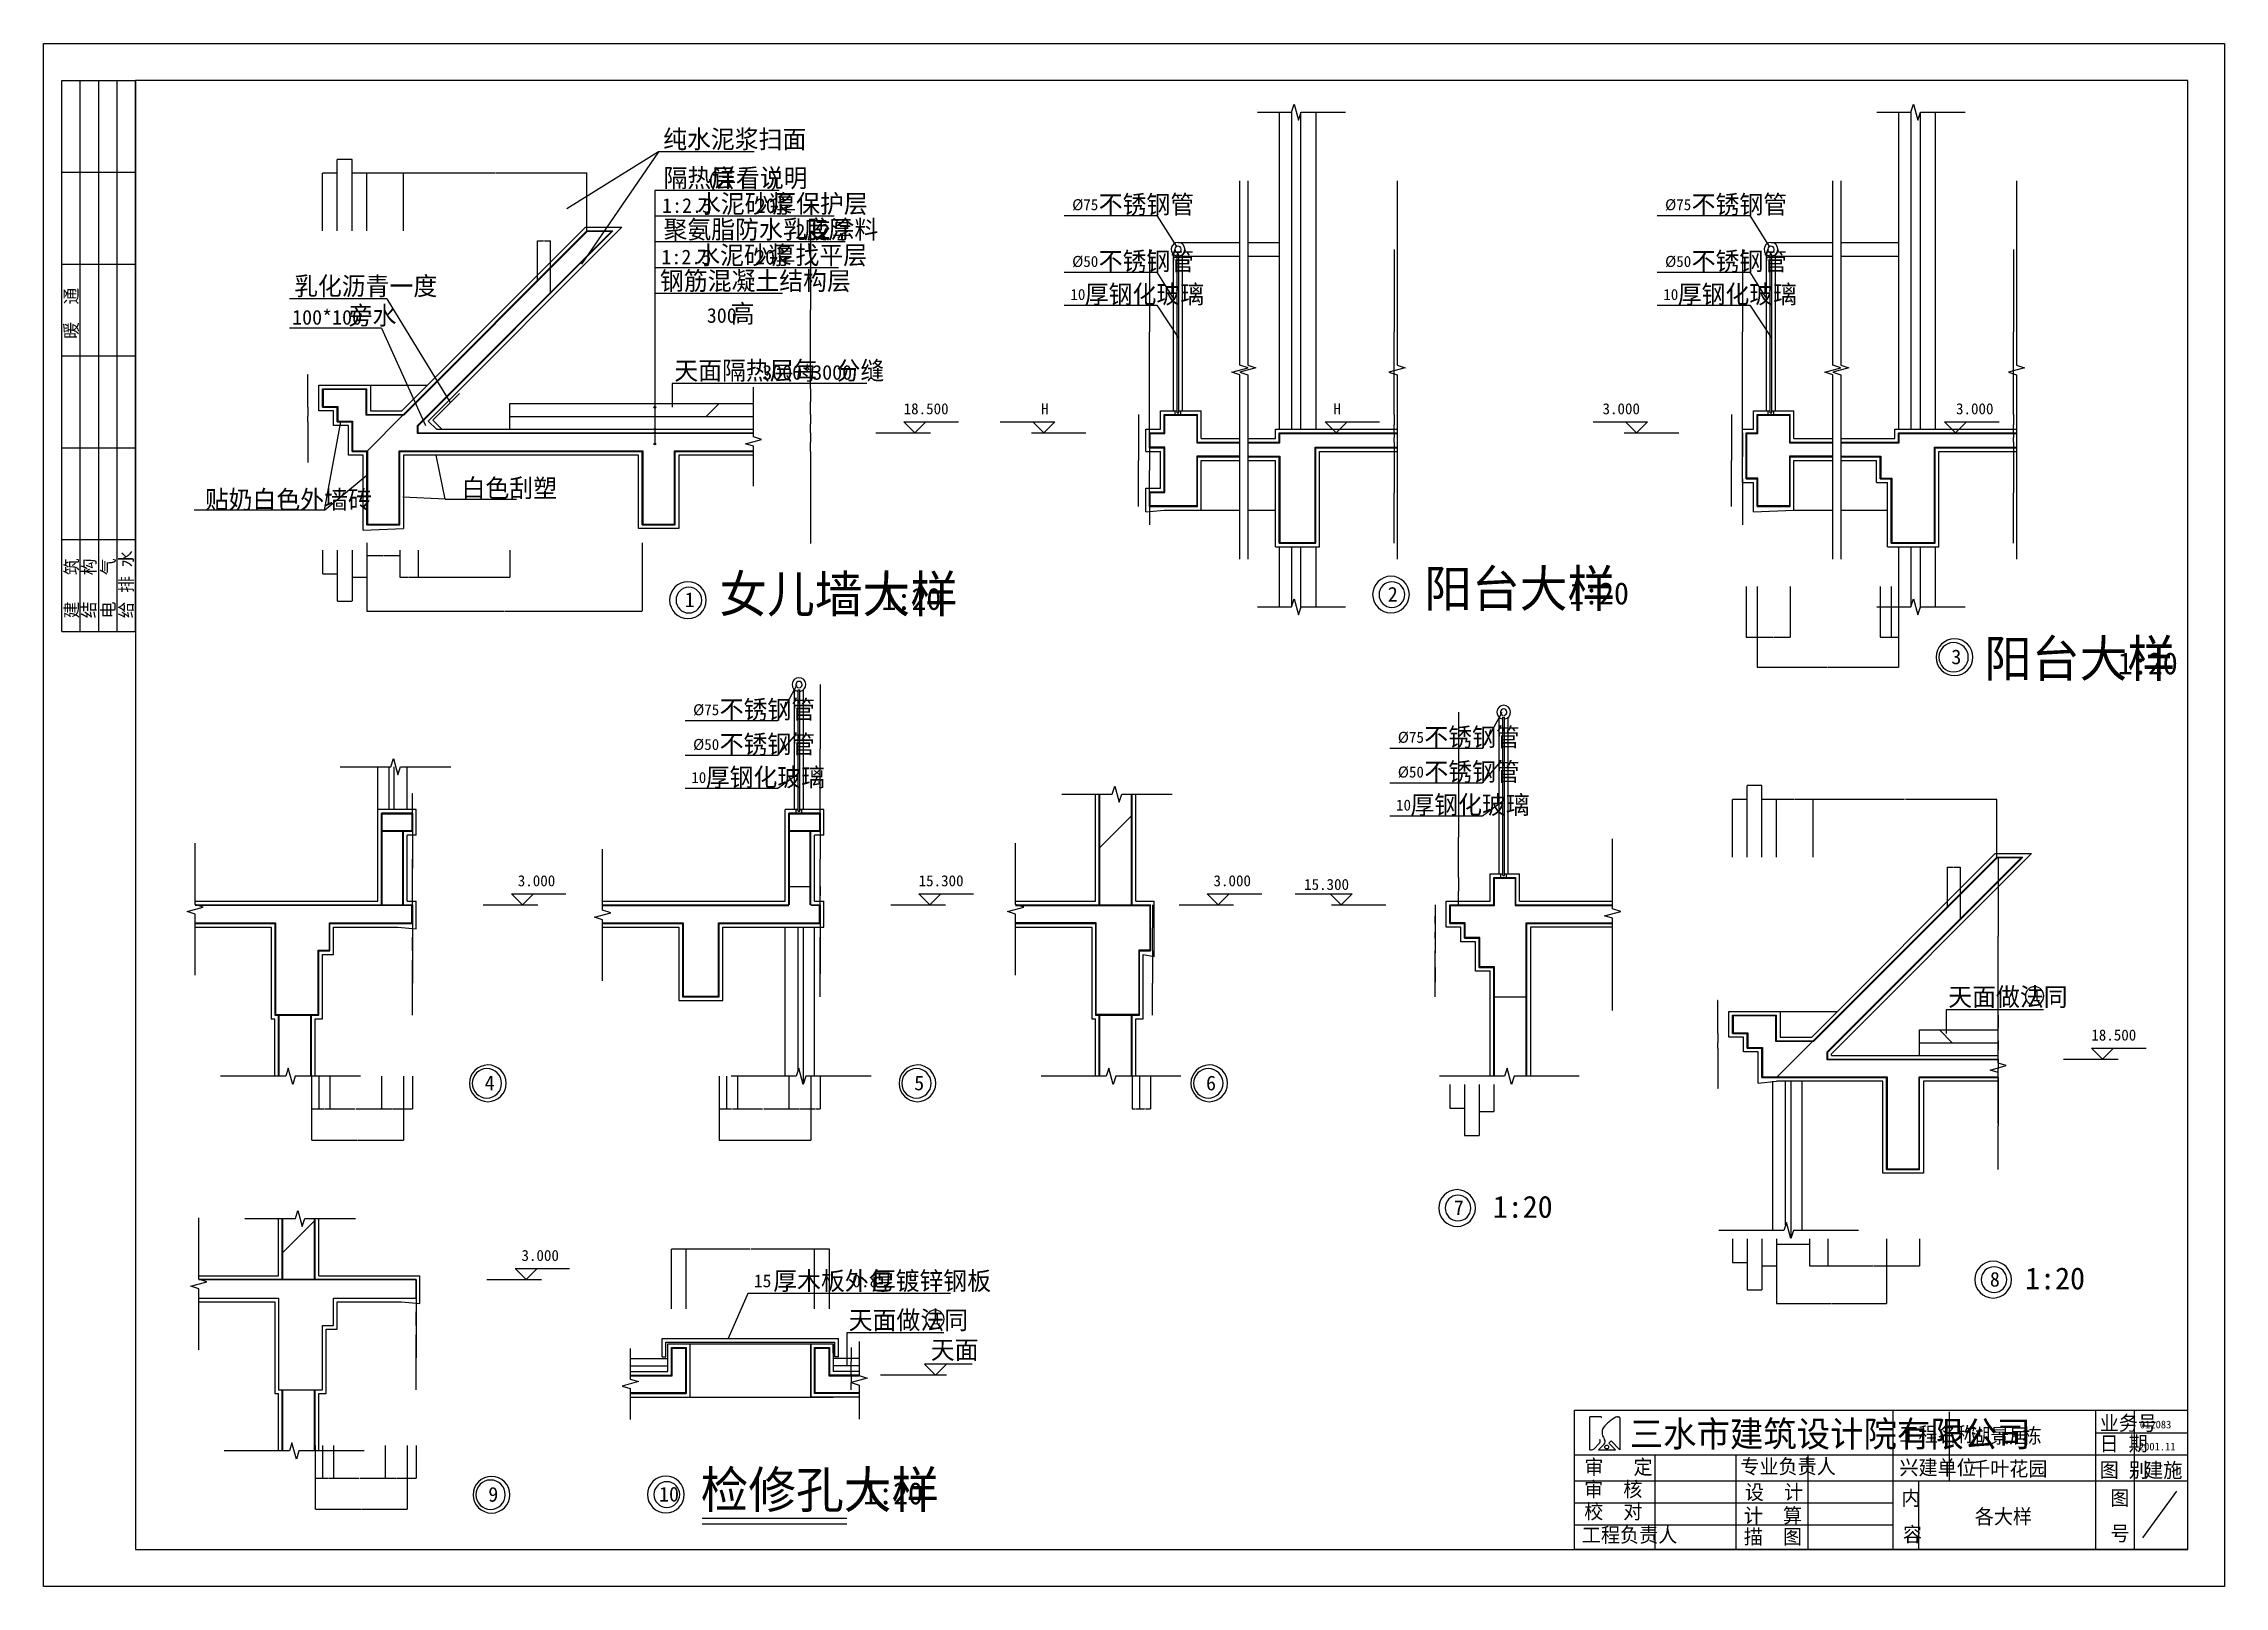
# Model space of a CAD drawing. Header units: metres. Extents: x 2560 to 14440, y -4690 to 3710.
import ezdxf

# ---------------------------------------------------------------- set-up
doc = ezdxf.new("R2010")
doc.units = ezdxf.units.M
for name, color, linetype in [('E_WALL', 7, 'Continuous'), ('LM', 141, 'Continuous'), ('OTHER', 7, 'Continuous'), ('PUB_DIM', 3, 'Continuous'), ('PUB_TEXT', 7, 'Continuous'), ('PUB_TITLE', 4, 'Continuous'), ('PUB_WALL', 7, 'Continuous'), ('S_FLOOR', 2, 'Continuous'), ('S_OTHER', 7, 'Continuous'), ('S_SURFACE', 6, 'Continuous'), ('S_WALL', 7, 'Continuous')]:
    doc.layers.add(name, color=color, linetype=linetype)
doc.dimstyles.get("Standard").update_dxf_attribs({"dimtxt": 2.5, "dimasz": 2.5, "dimexe": 1.25, "dimexo": 0.625, "dimtad": 1, "dimcen": 2.5, "dimazin": 3, "dimtfac": 1, "dimtmove": 0, "dimatfit": 3})

msp = doc.modelspace()

# ---------------------------------------------------------------- texts
at = {"layer": 'PUB_DIM'}
for s, height, p in [('%%c75', 60, (8163.29, 2803.07)), ('%%c75', 60, (11393.29, 2803.07)), ('%%c50', 60, (8163.29, 2494.07)), ('%%c50', 60, (11393.29, 2494.07)), ('10', 60, (8153.52, 2314.13)), ('10', 60, (11383.52, 2314.13)), ('18.500', 60, (7245.01, 1692)), ('H', 60, (7993.6, 1692)), ('H', 60, (9586.38, 1692)), ('3.000', 60, (11052.22, 1692)), ('3.000', 60, (12977.98, 1692)), ('1:20', 120, (10869.57, 656.73)), ('1:20', 120, (13859.57, 275.72)), ('%%c75', 60, (6098.18, 53.07)), ('%%c50', 60, (6098.18, -135.93)), ('%%c75', 60, (9937.18, -96.94)), ('%%c50', 60, (9937.18, -285.93)), ('10', 60, (6088.41, -315.87)), ('10', 60, (9927.41, -465.87)), ('3.000', 60, (5143.15, -878)), ('15.300', 60, (7326.58, -878)), ('3.000', 60, (8933.15, -878)), ('15.300', 60, (9426.58, -898)), ('18.500', 60, (13715.01, -1718)), ('3.000', 60, (5163.15, -2918)), ('厚木板外包', 100, (6534.55, -3076.67)), ('厚镀锌钢板', 100, (7071.17, -3076.67)), ('15', 70, (6429.21, -3061.59)), ('0.8', 70, (6964.72, -3061.59)), ('天面', 100, (7392.96, -3451.93))]:
    msp.add_text(s, height=height, dxfattribs=at).set_placement(p)
at = {"layer": 'PUB_TEXT'}
for s, height, p in [('纯水泥浆扫面', 100, (5935.03, 3140)), ('隔热层', 100, (5937.07, 2928.48)), ('(', 80, (6174.17, 2928.48)), ('详看说明', 100, (6201.62, 2928.48)), (')', 80, (6512.66, 2928.48)), ('1:2.5', 80, (5929.26, 2788.48)), ('水泥砂浆', 100, (6119.46, 2788.48)), ('20', 80, (6439.71, 2788.48)), ('厚保护层', 100, (6529.51, 2788.48)), ('不锈钢管', 100, (8307.78, 2784.34)), ('不锈钢管', 100, (11537.78, 2784.34)), ('聚氨脂防水乳胶涂料', 100, (5936.75, 2648.48)), ('度', 100, (6700.45, 2648.48)), ('厚', 100, (6833.93, 2648.48)), ('水泥砂浆', 100, (6115.53, 2508.48)), ('厚找平层', 100, (6525.58, 2508.48)), ('2', 80, (6655.74, 2648.48)), ('2', 80, (6789.23, 2648.48)), ('1:2.5', 80, (5925.33, 2508.48)), ('20', 80, (6435.78, 2508.48)), ('不锈钢管', 100, (8307.78, 2475.35)), ('不锈钢管', 100, (11537.78, 2475.35)), ('乳化沥青一度', 100, (3924.33, 2340)), ('钢筋混凝土结构层', 100, (5917.55, 2368.48)), ('厚钢化玻璃', 100, (8232.08, 2295.41)), ('厚钢化玻璃', 100, (11462.08, 2295.41)), ('100*100', 80, (3913.74, 2180)), ('旁水', 100, (4221.7, 2180)), ('300', 80, (6172.7, 2190)), ('高', 100, (6303.16, 2190)), ('天面隔热层每', 100, (5995.75, 1880)), ('3000*3000', 80, (6474.75, 1880)), ('分缝', 100, (6879.81, 1880)), ('白色刮塑', 100, (4837, 1240)), ('贴奶白色外墙砖', 100, (3438.02, 1177.17)), ('女儿墙大样', 200, (6241.08, 613.05)), ('阳台大样', 200, (10081.22, 643.06)), ('1', 80, (6052.5, 642)), ('1:20', 120, (7124.37, 626.73)), ('2', 80, (9882.5, 672)), ('阳台大样', 200, (13131.22, 262.04)), ('3', 80, (12952.5, 330.98)), ('不锈钢管', 100, (6242.68, 34.34)), ('不锈钢管', 100, (6242.68, -154.65)), ('不锈钢管', 100, (10081.67, -115.66)), ('厚钢化玻璃', 100, (6166.97, -334.59)), ('不锈钢管', 100, (10081.67, -304.65)), ('厚钢化玻璃', 100, (10005.97, -484.6)), ('天面做法同', 100, (12935.75, -1530)), ('1', 60, (13397.1, -1504.17)), ('4', 80, (4962.5, -1989.02)), ('5', 80, (7302.5, -1989.02)), ('6', 80, (8892.5, -1989.02)), ('7', 80, (10242.5, -2668)), ('1:20', 120, (10454.37, -2683.27)), ('1:20', 120, (13354.37, -3073.27)), ('8', 80, (13162.5, -3058)), ('天面做法同', 100, (6945.75, -3290)), ('1', 60, (7407.1, -3264.17)), ('检修孔大样', 200, (6138.88, -4264.04)), ('9', 80, (4982.5, -4229.02)), ('10', 80, (5912.5, -4228)), ('1:20', 120, (7024.37, -4243.27))]:
    msp.add_text(s, height=height, dxfattribs=at).set_placement(p)
at = {"layer": 'PUB_TITLE'}
for s, p in [('暖  通', (2745.33, 2103.06)), ('建   筑', (2747.08, 581.1)), ('结   构', (2841.81, 581.1)), ('电   气', (2947.07, 581.1)), ('给 排 水', (3045.31, 581.1))]:
    msp.add_text(s, height=70.17, rotation=90, dxfattribs=at).set_placement(p)
for s, height, p in [('三水市建筑设计院有限公司', 140, (11200.2, -3930)), ('业务号', 80, (13761, -3840.95)), ('012083', 42, (13979.6, -3829.8)), ('工程名称', 80, (12669.74, -3902.16)), ('湖景居', 80, (13060.2, -3909.8)), ('A', 42, (13279.6, -3889.8)), ('栋', 80, (13340.2, -3909.8)), ('日 期', 80, (13759.66, -3952.56)), ('2001.11', 42, (13974.11, -3949.8)), ('审   定 ', 80, (10953.6, -4080.11)), ('专业负责人', 80, (11802.97, -4076.92)), ('兴建单位', 80, (12669.74, -4083.29)), ('千叶花园', 80, (13060.2, -4089.8)), ('图 别', 80, (13761, -4096.05)), ('建施', 80, (14003.27, -4097.8)), ('审  核', 80, (10952.36, -4201.28)), ('设  计', 80, (11828.1, -4217.22)), ('内', 80, (12680.86, -4248.88)), ('校  对', 80, (10952.36, -4322.45)), ('计  算', 80, (11822.31, -4344.77)), ('各大样', 80, (13080.2, -4349.8)), ('图  ', 80, (13818.44, -4249.11)), ('工程负责人', 80, (10939.6, -4450)), ('描  图', 80, (11822.12, -4459.56)), ('容', 80, (12688.88, -4446.8)), ('号', 80, (13819.66, -4441.67))]:
    msp.add_text(s, height=height, dxfattribs=at).set_placement(p)

# ---------------------------------------------------------------- blocks, each defined once
blk = doc.blocks.new('*D1')
for p, q in [((8585.11, 1270), (8585.11, 1090.74)), ((8585.11, 1190), (8585.11, 1090.74)), ((8584.86, 1090.74), (8584.61, 1090.74)), ((8585.11, 1090.74), (8585.11, 1090.74)), ((8585.36, 1090.74), (8585.61, 1090.74))]:
    blk.add_line(p, q)
at = {"layer": 'Defpoints'}
for p in [(8585.11, 1270), (8585.11, 1190), (8585.11, 1090.74)]:
    blk.add_point(p, dxfattribs=at)
at = {"layer": 'PUB_DIM', "insert": (8585.11, 1091.865), "char_height": 1, "attachment_point": 5}
blk.add_mtext('0', dxfattribs=at)
blk = doc.blocks.new('*D2')
for p, q in [((6738.03, 1490), (6738.03, 989.05)), ((6738.03, 1090), (6738.03, 989.05)), ((6737.78, 989.05), (6737.53, 989.05)), ((6738.03, 989.05), (6738.03, 989.05)), ((6738.28, 989.05), (6738.53, 989.05))]:
    blk.add_line(p, q)
at = {"layer": 'Defpoints'}
for p in [(6738.03, 1490), (6738.03, 1090), (6738.03, 989.05)]:
    blk.add_point(p, dxfattribs=at)
at = {"layer": 'PUB_DIM', "insert": (6738.03, 990.175), "char_height": 1, "attachment_point": 5}
blk.add_mtext('0', dxfattribs=at)
blk = doc.blocks.new('*D3')
for p, q in [((4500, 952.69), (4500, 805.03)), ((4600, 952.69), (4600, 805.03)), ((4500.25, 805.03), (4548.5, 805.03)), ((4551.5, 805.03), (4599.75, 805.03))]:
    blk.add_line(p, q)
at = {"layer": 'Defpoints'}
for p in [(4500, 952.69), (4600, 952.69), (4500, 805.03)]:
    blk.add_point(p, dxfattribs=at)
at = {"layer": 'PUB_DIM', "insert": (4550, 805.03), "char_height": 1, "attachment_point": 5}
blk.add_mtext('100', dxfattribs=at)
blk = doc.blocks.new('*D4')
for p, q in [((4080, 952.69), (4080, 823.89)), ((4160, 952.69), (4160, 823.89)), ((4080.25, 823.89), (4119, 823.89)), ((4121, 823.89), (4159.75, 823.89))]:
    blk.add_line(p, q)
at = {"layer": 'Defpoints'}
for p in [(4080, 952.69), (4160, 952.69), (4080, 823.89)]:
    blk.add_point(p, dxfattribs=at)
at = {"layer": 'PUB_DIM', "insert": (4120, 823.89), "char_height": 1, "attachment_point": 5}
blk.add_mtext('80', dxfattribs=at)
blk = doc.blocks.new('*D5')
for p, q in [((4160, 952.69), (4160, 674.9)), ((4240, 952.69), (4240, 674.9)), ((4160.25, 674.9), (4199, 674.9)), ((4201, 674.9), (4239.75, 674.9))]:
    blk.add_line(p, q)
at = {"layer": 'Defpoints'}
for p in [(4160, 952.69), (4240, 952.69), (4160, 674.9)]:
    blk.add_point(p, dxfattribs=at)
at = {"layer": 'PUB_DIM', "insert": (4200, 674.9), "char_height": 1, "attachment_point": 5}
blk.add_mtext('80', dxfattribs=at)
blk = doc.blocks.new('*D6')
for p, q in [((4240, 952.69), (4240, 805.03)), ((4320, 952.69), (4320, 805.03)), ((4240.25, 805.03), (4279, 805.03)), ((4281, 805.03), (4319.75, 805.03))]:
    blk.add_line(p, q)
at = {"layer": 'Defpoints'}
for p in [(4240, 952.69), (4320, 952.69), (4240, 805.03)]:
    blk.add_point(p, dxfattribs=at)
at = {"layer": 'PUB_DIM', "insert": (4280, 805.03), "char_height": 1, "attachment_point": 5}
blk.add_mtext('80', dxfattribs=at)
blk = doc.blocks.new('*D7')
for p, q in [((4320, 952.69), (4320, 922.63)), ((4500, 952.69), (4500, 922.63)), ((4320.25, 922.63), (4408.5, 922.63)), ((4411.5, 922.63), (4499.75, 922.63))]:
    blk.add_line(p, q)
at = {"layer": 'Defpoints'}
for p in [(4320, 952.69), (4500, 952.69), (4320, 922.63)]:
    blk.add_point(p, dxfattribs=at)
at = {"layer": 'PUB_DIM', "insert": (4410, 922.63), "char_height": 1, "attachment_point": 5}
blk.add_mtext('180', dxfattribs=at)
blk = doc.blocks.new('*D8')
for p, q in [((5018, 3003.91), (4519.75, 3003.91)), ((4520, 2690), (4520, 3003.91)), ((5520.25, 3003.91), (5022, 3003.91)), ((5520, 2690), (5520, 3003.91))]:
    blk.add_line(p, q)
at = {"layer": 'Defpoints'}
for p in [(5520, 3003.91), (4520, 2690), (5520, 2690)]:
    blk.add_point(p, dxfattribs=at)
at = {"layer": 'PUB_DIM', "insert": (5020, 3003.91), "char_height": 1, "attachment_point": 5}
blk.add_mtext('1000', dxfattribs=at)
blk = doc.blocks.new('*D9')
for p, q in [((3999.75, 1909.1), (3999.5, 1909.1)), ((4000, 1830), (4000, 1909.1)), ((4000, 1730), (4000, 1909.1)), ((4000, 1909.1), (4000, 1909.1)), ((4000.25, 1909.1), (4000.5, 1909.1))]:
    blk.add_line(p, q)
at = {"layer": 'Defpoints'}
for p in [(4000, 1909.1), (4000, 1830), (4000, 1730)]:
    blk.add_point(p, dxfattribs=at)
at = {"layer": 'PUB_DIM', "insert": (4000, 1910.225), "char_height": 1, "attachment_point": 5}
blk.add_mtext('0', dxfattribs=at)
blk = doc.blocks.new('*D10')
for p, q in [((3999.75, 1682), (3999.5, 1682)), ((4000, 1730), (4000, 1682)), ((4000, 1650), (4000, 1682)), ((4000, 1682), (4000, 1682)), ((4000.25, 1682), (4000.5, 1682))]:
    blk.add_line(p, q)
at = {"layer": 'Defpoints'}
for p in [(4000, 1730), (4000, 1682), (4000, 1650)]:
    blk.add_point(p, dxfattribs=at)
at = {"layer": 'PUB_DIM', "insert": (4000, 1683.125), "char_height": 1, "attachment_point": 5}
blk.add_mtext('0', dxfattribs=at)
blk = doc.blocks.new('*D11')
for p, q in [((4000, 1650), (4000, 1430.97)), ((3999.75, 1430.97), (3999.5, 1430.97)), ((4000, 1490), (4000, 1430.97)), ((4000, 1430.97), (4000, 1430.97)), ((4000.25, 1430.97), (4000.5, 1430.97))]:
    blk.add_line(p, q)
at = {"layer": 'Defpoints'}
for p in [(4000, 1650), (4000, 1490), (4000, 1430.97)]:
    blk.add_point(p, dxfattribs=at)
at = {"layer": 'PUB_DIM', "insert": (4000, 1432.095), "char_height": 1, "attachment_point": 5}
blk.add_mtext('0', dxfattribs=at)
blk = doc.blocks.new('*D12')
for p, q in [((4119, 3003.91), (4079.75, 3003.91)), ((4080, 2690), (4080, 3003.91)), ((4160.25, 3003.91), (4121, 3003.91)), ((4160, 2690), (4160, 3003.91))]:
    blk.add_line(p, q)
at = {"layer": 'Defpoints'}
for p in [(4160, 3003.91), (4080, 2690), (4160, 2690)]:
    blk.add_point(p, dxfattribs=at)
at = {"layer": 'PUB_DIM', "insert": (4120, 3003.91), "char_height": 1, "attachment_point": 5}
blk.add_mtext('80', dxfattribs=at)
blk = doc.blocks.new('*D13')
for p, q in [((4199, 3080), (4159.75, 3080)), ((4160, 2690), (4160, 3080)), ((4240.25, 3080), (4201, 3080)), ((4240, 2690), (4240, 3080))]:
    blk.add_line(p, q)
at = {"layer": 'Defpoints'}
for p in [(4240, 3080), (4160, 2690), (4240, 2690)]:
    blk.add_point(p, dxfattribs=at)
at = {"layer": 'PUB_DIM', "insert": (4200, 3080), "char_height": 1, "attachment_point": 5}
blk.add_mtext('80', dxfattribs=at)
blk = doc.blocks.new('*D14')
for p, q in [((4279, 3003.91), (4239.75, 3003.91)), ((4240, 2690), (4240, 3003.91)), ((4320.25, 3003.91), (4281, 3003.91)), ((4320, 2690), (4320, 3003.91))]:
    blk.add_line(p, q)
at = {"layer": 'Defpoints'}
for p in [(4320, 3003.91), (4240, 2690), (4320, 2690)]:
    blk.add_point(p, dxfattribs=at)
at = {"layer": 'PUB_DIM', "insert": (4280, 3003.91), "char_height": 1, "attachment_point": 5}
blk.add_mtext('80', dxfattribs=at)
blk = doc.blocks.new('*D15')
for p, q in [((4418.5, 3003.91), (4319.75, 3003.91)), ((4320, 2690), (4320, 3003.91)), ((4520.25, 3003.91), (4421.5, 3003.91)), ((4520, 2690), (4520, 3003.91))]:
    blk.add_line(p, q)
at = {"layer": 'Defpoints'}
for p in [(4520, 3003.91), (4320, 2690), (4520, 2690)]:
    blk.add_point(p, dxfattribs=at)
at = {"layer": 'PUB_DIM', "insert": (4420, 3003.91), "char_height": 1, "attachment_point": 5}
blk.add_mtext('200', dxfattribs=at)
blk = doc.blocks.new('*D16')
for p, q in [((6738.03, 2690), (6738.03, 2260)), ((6737.78, 2260), (6737.53, 2260)), ((6738.03, 1830), (6738.03, 2260)), ((6738.03, 2260), (6738.03, 2260)), ((6738.28, 2260), (6738.53, 2260))]:
    blk.add_line(p, q)
at = {"layer": 'Defpoints'}
for p in [(6738.03, 2690), (6738.03, 2260), (6738.03, 1830)]:
    blk.add_point(p, dxfattribs=at)
at = {"layer": 'PUB_DIM', "insert": (6738.03, 2261.125), "char_height": 1, "attachment_point": 5}
blk.add_mtext('0', dxfattribs=at)
blk = doc.blocks.new('*D17')
for p, q in [((6738.03, 1830), (6738.03, 1760)), ((6737.78, 1760), (6737.53, 1760)), ((6738.03, 1690), (6738.03, 1760)), ((6738.03, 1760), (6738.03, 1760)), ((6738.28, 1760), (6738.53, 1760))]:
    blk.add_line(p, q)
at = {"layer": 'Defpoints'}
for p in [(6738.03, 1830), (6738.03, 1760), (6738.03, 1690)]:
    blk.add_point(p, dxfattribs=at)
at = {"layer": 'PUB_DIM', "insert": (6738.03, 1761.125), "char_height": 1, "attachment_point": 5}
blk.add_mtext('0', dxfattribs=at)
blk = doc.blocks.new('*D18')
for p, q in [((6738.03, 1690), (6738.03, 1640)), ((6737.78, 1640), (6737.53, 1640)), ((6738.03, 1590), (6738.03, 1640)), ((6738.03, 1640), (6738.03, 1640)), ((6738.28, 1640), (6738.53, 1640))]:
    blk.add_line(p, q)
at = {"layer": 'Defpoints'}
for p in [(6738.03, 1690), (6738.03, 1640), (6738.03, 1590)]:
    blk.add_point(p, dxfattribs=at)
at = {"layer": 'PUB_DIM', "insert": (6738.03, 1641.125), "char_height": 1, "attachment_point": 5}
blk.add_mtext('0', dxfattribs=at)
blk = doc.blocks.new('*D19')
for p, q in [((6738.03, 1590), (6738.03, 1540)), ((6737.78, 1540), (6737.53, 1540)), ((6738.03, 1490), (6738.03, 1540)), ((6738.03, 1540), (6738.03, 1540)), ((6738.28, 1540), (6738.53, 1540))]:
    blk.add_line(p, q)
at = {"layer": 'Defpoints'}
for p in [(6738.03, 1590), (6738.03, 1540), (6738.03, 1490)]:
    blk.add_point(p, dxfattribs=at)
at = {"layer": 'PUB_DIM', "insert": (6738.03, 1541.125), "char_height": 1, "attachment_point": 5}
blk.add_mtext('0', dxfattribs=at)
blk = doc.blocks.new('*D20')
for p, q in [((8585.11, 2590), (8585.11, 2140)), ((8584.86, 2140), (8584.61, 2140)), ((8585.11, 1690), (8585.11, 2140)), ((8585.11, 2140), (8585.11, 2140)), ((8585.36, 2140), (8585.61, 2140))]:
    blk.add_line(p, q)
at = {"layer": 'Defpoints'}
for p in [(8585.11, 2590), (8585.11, 2140), (8585.11, 1690)]:
    blk.add_point(p, dxfattribs=at)
at = {"layer": 'PUB_DIM', "insert": (8585.11, 2141.125), "char_height": 1, "attachment_point": 5}
blk.add_mtext('0', dxfattribs=at)
blk = doc.blocks.new('*D21')
for p, q in [((8525.11, 1690), (8525.11, 1440)), ((8524.86, 1440), (8524.61, 1440)), ((8525.11, 1190), (8525.11, 1440)), ((8525.11, 1440), (8525.11, 1440)), ((8525.36, 1440), (8525.61, 1440))]:
    blk.add_line(p, q)
at = {"layer": 'Defpoints'}
for p in [(8525.11, 1690), (8525.11, 1440), (8525.11, 1190)]:
    blk.add_point(p, dxfattribs=at)
at = {"layer": 'PUB_DIM', "insert": (8525.11, 1441.125), "char_height": 1, "attachment_point": 5}
blk.add_mtext('0', dxfattribs=at)
blk = doc.blocks.new('*D22')
for p, q in [((8585.11, 1510), (8585.11, 1385)), ((8584.86, 1385), (8584.61, 1385)), ((8585.11, 1270), (8585.11, 1385)), ((8585.11, 1385), (8585.11, 1385)), ((8585.36, 1385), (8585.61, 1385))]:
    blk.add_line(p, q)
at = {"layer": 'Defpoints'}
for p in [(8585.11, 1510), (8585.11, 1385), (8585.11, 1270)]:
    blk.add_point(p, dxfattribs=at)
at = {"layer": 'PUB_DIM', "insert": (8585.11, 1386.125), "char_height": 1, "attachment_point": 5}
blk.add_mtext('0', dxfattribs=at)
blk = doc.blocks.new('*D23')
for p, q in [((8584.86, 1550), (8584.61, 1550)), ((8585.11, 1590), (8585.11, 1550)), ((8585.11, 1510), (8585.11, 1550)), ((8585.11, 1550), (8585.11, 1550)), ((8585.36, 1550), (8585.61, 1550))]:
    blk.add_line(p, q)
at = {"layer": 'Defpoints'}
for p in [(8585.11, 1590), (8585.11, 1550), (8585.11, 1510)]:
    blk.add_point(p, dxfattribs=at)
at = {"layer": 'PUB_DIM', "insert": (8585.11, 1551.125), "char_height": 1, "attachment_point": 5}
blk.add_mtext('0', dxfattribs=at)
blk = doc.blocks.new('*D24')
for p, q in [((8584.86, 1750.83), (8584.61, 1750.83)), ((8585.11, 1690), (8585.11, 1750.83)), ((8585.11, 1590), (8585.11, 1750.83)), ((8585.11, 1750.83), (8585.11, 1750.83)), ((8585.36, 1750.83), (8585.61, 1750.83))]:
    blk.add_line(p, q)
at = {"layer": 'Defpoints'}
for p in [(8585.11, 1750.83), (8585.11, 1690), (8585.11, 1590)]:
    blk.add_point(p, dxfattribs=at)
at = {"layer": 'PUB_DIM', "insert": (8585.11, 1751.955), "char_height": 1, "attachment_point": 5}
blk.add_mtext('0', dxfattribs=at)
blk = doc.blocks.new('*D25')
for p, q in [((9917.19, 1540.01), (9917.19, 1265.01)), ((9916.94, 1265.01), (9916.69, 1265.01)), ((9917.19, 990.01), (9917.19, 1265.01)), ((9917.19, 1265.01), (9917.19, 1265.01)), ((9917.44, 1265.01), (9917.69, 1265.01))]:
    blk.add_line(p, q)
at = {"layer": 'Defpoints'}
for p in [(9917.19, 1540.01), (9917.19, 1265.01), (9917.19, 990.01)]:
    blk.add_point(p, dxfattribs=at)
at = {"layer": 'PUB_DIM', "insert": (9917.19, 1266.135), "char_height": 1, "attachment_point": 5}
blk.add_mtext('0', dxfattribs=at)
blk = doc.blocks.new('*D26')
for p, q in [((9917.19, 2590), (9917.19, 2140)), ((9916.94, 2140), (9916.69, 2140)), ((9917.19, 1690.01), (9917.19, 2140)), ((9917.19, 2140), (9917.19, 2140)), ((9917.44, 2140), (9917.69, 2140))]:
    blk.add_line(p, q)
at = {"layer": 'Defpoints'}
for p in [(9917.19, 2590), (9917.19, 2140), (9917.19, 1690.01)]:
    blk.add_point(p, dxfattribs=at)
at = {"layer": 'PUB_DIM', "insert": (9917.19, 2141.125), "char_height": 1, "attachment_point": 5}
blk.add_mtext('0', dxfattribs=at)
blk = doc.blocks.new('*D27')
for p, q in [((9917.19, 1690.01), (9917.19, 1635.01)), ((9916.94, 1635.01), (9916.69, 1635.01)), ((9917.19, 1590.01), (9917.19, 1635.01)), ((9917.19, 1635.01), (9917.19, 1635.01)), ((9917.44, 1635.01), (9917.69, 1635.01))]:
    blk.add_line(p, q)
at = {"layer": 'Defpoints'}
for p in [(9917.19, 1690.01), (9917.19, 1635.01), (9917.19, 1590.01)]:
    blk.add_point(p, dxfattribs=at)
at = {"layer": 'PUB_DIM', "insert": (9917.19, 1636.135), "char_height": 1, "attachment_point": 5}
blk.add_mtext('0', dxfattribs=at)
blk = doc.blocks.new('*D28')
for p, q in [((9916.94, 1565.01), (9916.69, 1565.01)), ((9917.19, 1590.01), (9917.19, 1565.01)), ((9917.19, 1540.01), (9917.19, 1565.01)), ((9917.19, 1565.01), (9917.19, 1565.01)), ((9917.44, 1565.01), (9917.69, 1565.01))]:
    blk.add_line(p, q)
at = {"layer": 'Defpoints'}
for p in [(9917.19, 1590.01), (9917.19, 1565.01), (9917.19, 1540.01)]:
    blk.add_point(p, dxfattribs=at)
at = {"layer": 'PUB_DIM', "insert": (9917.19, 1566.135), "char_height": 1, "attachment_point": 5}
blk.add_mtext('0', dxfattribs=at)
blk = doc.blocks.new('*D29')
for p, q in [((4600, 952.69), (4600, 805.03)), ((5100, 952.69), (5100, 805.03)), ((4600.25, 805.03), (4848.5, 805.03)), ((4851.5, 805.03), (5099.75, 805.03))]:
    blk.add_line(p, q)
at = {"layer": 'Defpoints'}
for p in [(4600, 952.69), (5100, 952.69), (4600, 805.03)]:
    blk.add_point(p, dxfattribs=at)
at = {"layer": 'PUB_DIM', "insert": (4850, 805.03), "char_height": 1, "attachment_point": 5}
blk.add_mtext('500', dxfattribs=at)
blk = doc.blocks.new('*D30')
for p, q in [((4320, 992.69), (4320, 620)), ((5820, 992.69), (5820, 620)), ((4320.25, 620), (5068, 620)), ((5072, 620), (5819.75, 620))]:
    blk.add_line(p, q)
at = {"layer": 'Defpoints'}
for p in [(4320, 992.69), (5820, 992.69), (4320, 620)]:
    blk.add_point(p, dxfattribs=at)
at = {"layer": 'PUB_DIM', "insert": (5070, 620), "char_height": 1, "attachment_point": 5}
blk.add_mtext('1500', dxfattribs=at)
blk = doc.blocks.new('*D31')
for p, q in [((5250.96, 2420.97), (5250.96, 2635.72)), ((5251.21, 2635.72), (5283.815, 2635.72)), ((5288.815, 2635.72), (5321.42, 2635.72)), ((5321.67, 2350.25), (5321.67, 2635.72))]:
    blk.add_line(p, q)
at = {"layer": 'Defpoints'}
for p in [(5250.96, 2635.72), (5250.96, 2420.97), (5321.67, 2350.25)]:
    blk.add_point(p, dxfattribs=at)
at = {"layer": 'PUB_DIM', "insert": (5286.315, 2635.72), "char_height": 1, "attachment_point": 5}
blk.add_mtext('70,71', dxfattribs=at)
blk = doc.blocks.new('*D32')
for p, q in [((11815.11, 2590), (11815.11, 2140)), ((11814.86, 2140), (11814.61, 2140)), ((11815.11, 1690), (11815.11, 2140)), ((11815.11, 2140), (11815.11, 2140)), ((11815.36, 2140), (11815.61, 2140))]:
    blk.add_line(p, q)
at = {"layer": 'Defpoints'}
for p in [(11815.11, 2590), (11815.11, 2140), (11815.11, 1690)]:
    blk.add_point(p, dxfattribs=at)
at = {"layer": 'PUB_DIM', "insert": (11815.11, 2141.125), "char_height": 1, "attachment_point": 5}
blk.add_mtext('0', dxfattribs=at)
blk = doc.blocks.new('*D33')
for p, q in [((11755.11, 1690), (11755.11, 1440)), ((11754.86, 1440), (11754.61, 1440)), ((11755.11, 1190), (11755.11, 1440)), ((11755.11, 1440), (11755.11, 1440)), ((11755.36, 1440), (11755.61, 1440))]:
    blk.add_line(p, q)
at = {"layer": 'Defpoints'}
for p in [(11755.11, 1690), (11755.11, 1440), (11755.11, 1190)]:
    blk.add_point(p, dxfattribs=at)
at = {"layer": 'PUB_DIM', "insert": (11755.11, 1441.125), "char_height": 1, "attachment_point": 5}
blk.add_mtext('0', dxfattribs=at)
blk = doc.blocks.new('*D34')
for p, q in [((11815.11, 1590), (11815.11, 1460)), ((11814.86, 1460), (11814.61, 1460)), ((11815.11, 1340), (11815.11, 1460)), ((11815.11, 1460), (11815.11, 1460)), ((11815.36, 1460), (11815.61, 1460))]:
    blk.add_line(p, q)
at = {"layer": 'Defpoints'}
for p in [(11815.11, 1590), (11815.11, 1460), (11815.11, 1340)]:
    blk.add_point(p, dxfattribs=at)
at = {"layer": 'PUB_DIM', "insert": (11815.11, 1461.125), "char_height": 1, "attachment_point": 5}
blk.add_mtext('0', dxfattribs=at)
blk = doc.blocks.new('*D35')
for p, q in [((11815.11, 1340), (11815.11, 1090.74)), ((11815.11, 1190), (11815.11, 1090.74)), ((11814.86, 1090.74), (11814.61, 1090.74)), ((11815.11, 1090.74), (11815.11, 1090.74)), ((11815.36, 1090.74), (11815.61, 1090.74))]:
    blk.add_line(p, q)
at = {"layer": 'Defpoints'}
for p in [(11815.11, 1340), (11815.11, 1190), (11815.11, 1090.74)]:
    blk.add_point(p, dxfattribs=at)
at = {"layer": 'PUB_DIM', "insert": (11815.11, 1091.865), "char_height": 1, "attachment_point": 5}
blk.add_mtext('0', dxfattribs=at)
blk = doc.blocks.new('*D36')
for p, q in [((11814.86, 1750.83), (11814.61, 1750.83)), ((11815.11, 1690), (11815.11, 1750.83)), ((11815.11, 1590), (11815.11, 1750.83)), ((11815.11, 1750.83), (11815.11, 1750.83)), ((11815.36, 1750.83), (11815.61, 1750.83))]:
    blk.add_line(p, q)
at = {"layer": 'Defpoints'}
for p in [(11815.11, 1750.83), (11815.11, 1690), (11815.11, 1590)]:
    blk.add_point(p, dxfattribs=at)
at = {"layer": 'PUB_DIM', "insert": (11815.11, 1751.955), "char_height": 1, "attachment_point": 5}
blk.add_mtext('0', dxfattribs=at)
blk = doc.blocks.new('*D37')
for p, q in [((13291.65, 2590), (13291.65, 2140)), ((13291.4, 2140), (13291.15, 2140)), ((13291.65, 1690.01), (13291.65, 2140)), ((13291.65, 2140), (13291.65, 2140)), ((13291.9, 2140), (13292.15, 2140))]:
    blk.add_line(p, q)
at = {"layer": 'Defpoints'}
for p in [(13291.65, 2590), (13291.65, 2140), (13291.65, 1690.01)]:
    blk.add_point(p, dxfattribs=at)
at = {"layer": 'PUB_DIM', "insert": (13291.65, 2141.125), "char_height": 1, "attachment_point": 5}
blk.add_mtext('0', dxfattribs=at)
blk = doc.blocks.new('*D38')
for p, q in [((13291.65, 1540.01), (13291.65, 1265.01)), ((13291.4, 1265.01), (13291.15, 1265.01)), ((13291.65, 990.01), (13291.65, 1265.01)), ((13291.65, 1265.01), (13291.65, 1265.01)), ((13291.9, 1265.01), (13292.15, 1265.01))]:
    blk.add_line(p, q)
at = {"layer": 'Defpoints'}
for p in [(13291.65, 1540.01), (13291.65, 1265.01), (13291.65, 990.01)]:
    blk.add_point(p, dxfattribs=at)
at = {"layer": 'PUB_DIM', "insert": (13291.65, 1266.135), "char_height": 1, "attachment_point": 5}
blk.add_mtext('0', dxfattribs=at)
blk = doc.blocks.new('*D39')
for p, q in [((13291.4, 1565.01), (13291.15, 1565.01)), ((13291.65, 1590.01), (13291.65, 1565.01)), ((13291.65, 1540.01), (13291.65, 1565.01)), ((13291.65, 1565.01), (13291.65, 1565.01)), ((13291.9, 1565.01), (13292.15, 1565.01))]:
    blk.add_line(p, q)
at = {"layer": 'Defpoints'}
for p in [(13291.65, 1590.01), (13291.65, 1565.01), (13291.65, 1540.01)]:
    blk.add_point(p, dxfattribs=at)
at = {"layer": 'PUB_DIM', "insert": (13291.65, 1566.135), "char_height": 1, "attachment_point": 5}
blk.add_mtext('0', dxfattribs=at)
blk = doc.blocks.new('*D40')
for p, q in [((13291.65, 1690.01), (13291.65, 1635.01)), ((13291.4, 1635.01), (13291.15, 1635.01)), ((13291.65, 1590.01), (13291.65, 1635.01)), ((13291.65, 1635.01), (13291.65, 1635.01)), ((13291.9, 1635.01), (13292.15, 1635.01))]:
    blk.add_line(p, q)
at = {"layer": 'Defpoints'}
for p in [(13291.65, 1690.01), (13291.65, 1635.01), (13291.65, 1590.01)]:
    blk.add_point(p, dxfattribs=at)
at = {"layer": 'PUB_DIM', "insert": (13291.65, 1636.135), "char_height": 1, "attachment_point": 5}
blk.add_mtext('0', dxfattribs=at)
blk = doc.blocks.new('*D41')
for p, q in [((11835.11, 754.68), (11835.11, 478.58)), ((11895.11, 754.68), (11895.11, 478.58)), ((11835.36, 478.58), (11864.11, 478.58)), ((11866.11, 478.58), (11894.86, 478.58))]:
    blk.add_line(p, q)
at = {"layer": 'Defpoints'}
for p in [(11835.11, 754.68), (11895.11, 754.68), (11835.11, 478.58)]:
    blk.add_point(p, dxfattribs=at)
at = {"layer": 'PUB_DIM', "insert": (11865.11, 478.58), "char_height": 1, "attachment_point": 5}
blk.add_mtext('60', dxfattribs=at)
blk = doc.blocks.new('*D42')
for p, q in [((11895.11, 754.68), (11895.11, 478.58)), ((12075.11, 754.68), (12075.11, 478.58)), ((11895.36, 478.58), (11983.61, 478.58)), ((11986.61, 478.58), (12074.86, 478.58))]:
    blk.add_line(p, q)
at = {"layer": 'Defpoints'}
for p in [(11895.11, 754.68), (12075.11, 754.68), (11895.11, 478.58)]:
    blk.add_point(p, dxfattribs=at)
at = {"layer": 'PUB_DIM', "insert": (11985.11, 478.58), "char_height": 1, "attachment_point": 5}
blk.add_mtext('180', dxfattribs=at)
blk = doc.blocks.new('*D43')
for p, q in [((12564.88, 754.68), (12564.88, 478.58)), ((12624.88, 754.68), (12624.88, 478.58)), ((12565.13, 478.58), (12593.88, 478.58)), ((12595.88, 478.58), (12624.63, 478.58))]:
    blk.add_line(p, q)
at = {"layer": 'Defpoints'}
for p in [(12564.88, 754.68), (12624.88, 754.68), (12564.88, 478.58)]:
    blk.add_point(p, dxfattribs=at)
at = {"layer": 'PUB_DIM', "insert": (12594.88, 478.58), "char_height": 1, "attachment_point": 5}
blk.add_mtext('60', dxfattribs=at)
blk = doc.blocks.new('*D44')
for p, q in [((12624.88, 754.68), (12624.88, 478.58)), ((12664.88, 754.68), (12664.88, 478.58)), ((12625.13, 478.58), (12643.88, 478.58)), ((12645.88, 478.58), (12664.63, 478.58))]:
    blk.add_line(p, q)
at = {"layer": 'Defpoints'}
for p in [(12624.88, 754.68), (12664.88, 754.68), (12624.88, 478.58)]:
    blk.add_point(p, dxfattribs=at)
at = {"layer": 'PUB_DIM', "insert": (12644.88, 478.58), "char_height": 1, "attachment_point": 5}
blk.add_mtext('40', dxfattribs=at)
blk = doc.blocks.new('*D45')
for p, q in [((11895.1, 754.68), (11895.1, 314.73)), ((12664.88, 754.68), (12664.88, 314.73)), ((11895.35, 314.73), (12277.99, 314.73)), ((12281.99, 314.73), (12664.63, 314.73))]:
    blk.add_line(p, q)
at = {"layer": 'Defpoints'}
for p in [(11895.1, 754.68), (12664.88, 754.68), (11895.1, 314.73)]:
    blk.add_point(p, dxfattribs=at)
at = {"layer": 'PUB_DIM', "insert": (12279.99, 314.73), "char_height": 1, "attachment_point": 5}
blk.add_mtext('1500', dxfattribs=at)
blk = doc.blocks.new('*D46')
for p, q in [((4570, -1230), (4570, -1405)), ((4569.75, -1405), (4569.5, -1405)), ((4570, -1580), (4570, -1405)), ((4570, -1405), (4570, -1405)), ((4570.25, -1405), (4570.5, -1405))]:
    blk.add_line(p, q)
at = {"layer": 'Defpoints'}
for p in [(4570, -1230), (4570, -1405), (4570, -1580)]:
    blk.add_point(p, dxfattribs=at)
at = {"layer": 'PUB_DIM', "insert": (4570, -1403.875), "char_height": 1, "attachment_point": 5}
blk.add_mtext('0', dxfattribs=at)
blk = doc.blocks.new('*D47')
for p, q in [((4569.75, -1155), (4569.5, -1155)), ((4570, -1080), (4570, -1155)), ((4570, -1230), (4570, -1155)), ((4570, -1155), (4570, -1155)), ((4570.25, -1155), (4570.5, -1155))]:
    blk.add_line(p, q)
at = {"layer": 'Defpoints'}
for p in [(4570, -1080), (4570, -1155), (4570, -1230)]:
    blk.add_point(p, dxfattribs=at)
at = {"layer": 'PUB_DIM', "insert": (4570, -1153.875), "char_height": 1, "attachment_point": 5}
blk.add_mtext('0', dxfattribs=at)
blk = doc.blocks.new('*D48')
for p, q in [((4569.75, -1030), (4569.5, -1030)), ((4570, -980), (4570, -1030)), ((4570, -1080), (4570, -1030)), ((4570, -1030), (4570, -1030)), ((4570.25, -1030), (4570.5, -1030))]:
    blk.add_line(p, q)
at = {"layer": 'Defpoints'}
for p in [(4570, -980), (4570, -1030), (4570, -1080)]:
    blk.add_point(p, dxfattribs=at)
at = {"layer": 'PUB_DIM', "insert": (4570, -1028.875), "char_height": 1, "attachment_point": 5}
blk.add_mtext('0', dxfattribs=at)
blk = doc.blocks.new('*D49')
for p, q in [((4570, -580), (4570, -780)), ((4569.75, -780), (4569.5, -780)), ((4570, -980), (4570, -780)), ((4570, -780), (4570, -780)), ((4570.25, -780), (4570.5, -780))]:
    blk.add_line(p, q)
at = {"layer": 'Defpoints'}
for p in [(4570, -580), (4570, -780), (4570, -980)]:
    blk.add_point(p, dxfattribs=at)
at = {"layer": 'PUB_DIM', "insert": (4570, -778.875), "char_height": 1, "attachment_point": 5}
blk.add_mtext('0', dxfattribs=at)
blk = doc.blocks.new('*D50')
for p, q in [((4569.75, -372.46), (4569.5, -372.46)), ((4570, -580), (4570, -372.46)), ((4570, -480), (4570, -372.46)), ((4570, -372.46), (4570, -372.46)), ((4570.25, -372.46), (4570.5, -372.46))]:
    blk.add_line(p, q)
at = {"layer": 'Defpoints'}
for p in [(4570, -372.46), (4570, -480), (4570, -580)]:
    blk.add_point(p, dxfattribs=at)
at = {"layer": 'PUB_DIM', "insert": (4570, -371.335), "char_height": 1, "attachment_point": 5}
blk.add_mtext('0', dxfattribs=at)
blk = doc.blocks.new('*D51')
for p, q in [((4570, -980), (4570, -1280)), ((4569.75, -1280), (4569.5, -1280)), ((4570, -1580), (4570, -1280)), ((4570, -1280), (4570, -1280)), ((4570.25, -1280), (4570.5, -1280))]:
    blk.add_line(p, q)
at = {"layer": 'Defpoints'}
for p in [(4570, -980), (4570, -1280), (4570, -1580)]:
    blk.add_point(p, dxfattribs=at)
at = {"layer": 'PUB_DIM', "insert": (4570, -1278.875), "char_height": 1, "attachment_point": 5}
blk.add_mtext('0', dxfattribs=at)
blk = doc.blocks.new('*D52')
for p, q in [((4570, -480), (4570, -730)), ((4569.75, -730), (4569.5, -730)), ((4570, -980), (4570, -730)), ((4570, -730), (4570, -730)), ((4570.25, -730), (4570.5, -730))]:
    blk.add_line(p, q)
at = {"layer": 'Defpoints'}
for p in [(4570, -480), (4570, -730), (4570, -980)]:
    blk.add_point(p, dxfattribs=at)
at = {"layer": 'PUB_DIM', "insert": (4570, -728.875), "char_height": 1, "attachment_point": 5}
blk.add_mtext('0', dxfattribs=at)
blk = doc.blocks.new('*D53')
for p, q in [((4020, -1912.64), (4020, -2090)), ((4060, -1912.64), (4060, -2090)), ((4020.25, -2090), (4039, -2090)), ((4041, -2090), (4059.75, -2090))]:
    blk.add_line(p, q)
at = {"layer": 'Defpoints'}
for p in [(4020, -1912.64), (4060, -1912.64), (4020, -2090)]:
    blk.add_point(p, dxfattribs=at)
at = {"layer": 'PUB_DIM', "insert": (4040, -2090), "char_height": 1, "attachment_point": 5}
blk.add_mtext('40', dxfattribs=at)
blk = doc.blocks.new('*D54')
for p, q in [((4060, -1912.64), (4060, -2090)), ((4120.02, -1912.64), (4120.02, -2090)), ((4060.25, -2090), (4087.51, -2090)), ((4092.51, -2090), (4119.77, -2090))]:
    blk.add_line(p, q)
at = {"layer": 'Defpoints'}
for p in [(4060, -1912.64), (4120.02, -1912.64), (4060, -2090)]:
    blk.add_point(p, dxfattribs=at)
at = {"layer": 'PUB_DIM', "insert": (4090.01, -2090), "char_height": 1, "attachment_point": 5}
blk.add_mtext('60,02', dxfattribs=at)
blk = doc.blocks.new('*D55')
for p, q in [((4120.02, -1912.64), (4120.02, -2090)), ((4400, -1912.64), (4400, -2090)), ((4120.27, -2090), (4257.01, -2090)), ((4263.01, -2090), (4399.75, -2090))]:
    blk.add_line(p, q)
at = {"layer": 'Defpoints'}
for p in [(4120.02, -1912.64), (4400, -1912.64), (4120.02, -2090)]:
    blk.add_point(p, dxfattribs=at)
at = {"layer": 'PUB_DIM', "insert": (4260.01, -2090), "char_height": 1, "attachment_point": 5}
blk.add_mtext('279,98', dxfattribs=at)
blk = doc.blocks.new('*D56')
for p, q in [((4400, -1912.64), (4400, -2090)), ((4520, -1912.64), (4520, -2090)), ((4400.25, -2090), (4458.5, -2090)), ((4461.5, -2090), (4519.75, -2090))]:
    blk.add_line(p, q)
at = {"layer": 'Defpoints'}
for p in [(4400, -1912.64), (4520, -1912.64), (4400, -2090)]:
    blk.add_point(p, dxfattribs=at)
at = {"layer": 'PUB_DIM', "insert": (4460, -2090), "char_height": 1, "attachment_point": 5}
blk.add_mtext('120', dxfattribs=at)
blk = doc.blocks.new('*D57')
for p, q in [((4520, -1912.64), (4520, -2090)), ((4570, -1912.64), (4570, -2090)), ((4520.25, -2090), (4544, -2090)), ((4546, -2090), (4569.75, -2090))]:
    blk.add_line(p, q)
at = {"layer": 'Defpoints'}
for p in [(4520, -1912.64), (4570, -1912.64), (4520, -2090)]:
    blk.add_point(p, dxfattribs=at)
at = {"layer": 'PUB_DIM', "insert": (4545, -2090), "char_height": 1, "attachment_point": 5}
blk.add_mtext('50', dxfattribs=at)
blk = doc.blocks.new('*D58')
for p, q in [((4020, -1912.64), (4020, -2260)), ((4520, -1912.64), (4520, -2260)), ((4020.25, -2260), (4268.5, -2260)), ((4271.5, -2260), (4519.75, -2260))]:
    blk.add_line(p, q)
at = {"layer": 'Defpoints'}
for p in [(4020, -1912.64), (4520, -1912.64), (4020, -2260)]:
    blk.add_point(p, dxfattribs=at)
at = {"layer": 'PUB_DIM', "insert": (4270, -2260), "char_height": 1, "attachment_point": 5}
blk.add_mtext('500', dxfattribs=at)
blk = doc.blocks.new('*D59')
for p, q in [((6240, -1912.64), (6240, -2260)), ((6740, -1912.64), (6740, -2260)), ((6240.25, -2260), (6488.5, -2260)), ((6491.5, -2260), (6739.75, -2260))]:
    blk.add_line(p, q)
at = {"layer": 'Defpoints'}
for p in [(6240, -1912.64), (6740, -1912.64), (6240, -2260)]:
    blk.add_point(p, dxfattribs=at)
at = {"layer": 'PUB_DIM', "insert": (6490, -2260), "char_height": 1, "attachment_point": 5}
blk.add_mtext('500', dxfattribs=at)
blk = doc.blocks.new('*D60')
for p, q in [((6340.02, -1912.64), (6340.02, -2090)), ((6620, -1912.64), (6620, -2090)), ((6340.27, -2090), (6477.01, -2090)), ((6483.01, -2090), (6619.75, -2090))]:
    blk.add_line(p, q)
at = {"layer": 'Defpoints'}
for p in [(6340.02, -1912.64), (6620, -1912.64), (6340.02, -2090)]:
    blk.add_point(p, dxfattribs=at)
at = {"layer": 'PUB_DIM', "insert": (6480.01, -2090), "char_height": 1, "attachment_point": 5}
blk.add_mtext('279,98', dxfattribs=at)
blk = doc.blocks.new('*D61')
for p, q in [((6240, -1912.64), (6240, -2090)), ((6280, -1912.64), (6280, -2090)), ((6240.25, -2090), (6259, -2090)), ((6261, -2090), (6279.75, -2090))]:
    blk.add_line(p, q)
at = {"layer": 'Defpoints'}
for p in [(6240, -1912.64), (6280, -1912.64), (6240, -2090)]:
    blk.add_point(p, dxfattribs=at)
at = {"layer": 'PUB_DIM', "insert": (6260, -2090), "char_height": 1, "attachment_point": 5}
blk.add_mtext('40', dxfattribs=at)
blk = doc.blocks.new('*D62')
for p, q in [((6280, -1912.64), (6280, -2090)), ((6340.02, -1912.64), (6340.02, -2090)), ((6280.25, -2090), (6307.51, -2090)), ((6312.51, -2090), (6339.77, -2090))]:
    blk.add_line(p, q)
at = {"layer": 'Defpoints'}
for p in [(6280, -1912.64), (6340.02, -1912.64), (6280, -2090)]:
    blk.add_point(p, dxfattribs=at)
at = {"layer": 'PUB_DIM', "insert": (6310.01, -2090), "char_height": 1, "attachment_point": 5}
blk.add_mtext('60,02', dxfattribs=at)
blk = doc.blocks.new('*D63')
for p, q in [((6740, -1912.64), (6740, -2090)), ((6790, -1912.64), (6790, -2090)), ((6740.25, -2090), (6764, -2090)), ((6766, -2090), (6789.75, -2090))]:
    blk.add_line(p, q)
at = {"layer": 'Defpoints'}
for p in [(6740, -1912.64), (6790, -1912.64), (6740, -2090)]:
    blk.add_point(p, dxfattribs=at)
at = {"layer": 'PUB_DIM', "insert": (6765, -2090), "char_height": 1, "attachment_point": 5}
blk.add_mtext('50', dxfattribs=at)
blk = doc.blocks.new('*D64')
for p, q in [((6620, -1912.64), (6620, -2090)), ((6740, -1912.64), (6740, -2090)), ((6620.25, -2090), (6678.5, -2090)), ((6681.5, -2090), (6739.75, -2090))]:
    blk.add_line(p, q)
at = {"layer": 'Defpoints'}
for p in [(6620, -1912.64), (6740, -1912.64), (6620, -2090)]:
    blk.add_point(p, dxfattribs=at)
at = {"layer": 'PUB_DIM', "insert": (6680, -2090), "char_height": 1, "attachment_point": 5}
blk.add_mtext('120', dxfattribs=at)
blk = doc.blocks.new('*D65')
for p, q in [((6789.75, -372.46), (6789.5, -372.46)), ((6790, -580), (6790, -372.46)), ((6790, -480), (6790, -372.46)), ((6790, -372.46), (6790, -372.46)), ((6790.25, -372.46), (6790.5, -372.46))]:
    blk.add_line(p, q)
at = {"layer": 'Defpoints'}
for p in [(6790, -372.46), (6790, -480), (6790, -580)]:
    blk.add_point(p, dxfattribs=at)
at = {"layer": 'PUB_DIM', "insert": (6790, -371.335), "char_height": 1, "attachment_point": 5}
blk.add_mtext('0', dxfattribs=at)
blk = doc.blocks.new('*D66')
for p, q in [((6790, -980), (6790, -1230)), ((6789.75, -1230), (6789.5, -1230)), ((6790, -1480), (6790, -1230)), ((6790, -1230), (6790, -1230)), ((6790.25, -1230), (6790.5, -1230))]:
    blk.add_line(p, q)
at = {"layer": 'Defpoints'}
for p in [(6790, -980), (6790, -1230), (6790, -1480)]:
    blk.add_point(p, dxfattribs=at)
at = {"layer": 'PUB_DIM', "insert": (6790, -1228.875), "char_height": 1, "attachment_point": 5}
blk.add_mtext('0', dxfattribs=at)
blk = doc.blocks.new('*D67')
for p, q in [((6789.75, -1030), (6789.5, -1030)), ((6790, -980), (6790, -1030)), ((6790, -1080), (6790, -1030)), ((6790, -1030), (6790, -1030)), ((6790.25, -1030), (6790.5, -1030))]:
    blk.add_line(p, q)
at = {"layer": 'Defpoints'}
for p in [(6790, -980), (6790, -1030), (6790, -1080)]:
    blk.add_point(p, dxfattribs=at)
at = {"layer": 'PUB_DIM', "insert": (6790, -1028.875), "char_height": 1, "attachment_point": 5}
blk.add_mtext('0', dxfattribs=at)
blk = doc.blocks.new('*D68')
for p, q in [((6789.75, -1155), (6789.5, -1155)), ((6790, -1080), (6790, -1155)), ((6790, -1230), (6790, -1155)), ((6790, -1155), (6790, -1155)), ((6790.25, -1155), (6790.5, -1155))]:
    blk.add_line(p, q)
at = {"layer": 'Defpoints'}
for p in [(6790, -1080), (6790, -1155), (6790, -1230)]:
    blk.add_point(p, dxfattribs=at)
at = {"layer": 'PUB_DIM', "insert": (6790, -1153.875), "char_height": 1, "attachment_point": 5}
blk.add_mtext('0', dxfattribs=at)
blk = doc.blocks.new('*D69')
for p, q in [((6790, -1230), (6790, -1355)), ((6789.75, -1355), (6789.5, -1355)), ((6790, -1480), (6790, -1355)), ((6790, -1355), (6790, -1355)), ((6790.25, -1355), (6790.5, -1355))]:
    blk.add_line(p, q)
at = {"layer": 'Defpoints'}
for p in [(6790, -1230), (6790, -1355), (6790, -1480)]:
    blk.add_point(p, dxfattribs=at)
at = {"layer": 'PUB_DIM', "insert": (6790, -1353.875), "char_height": 1, "attachment_point": 5}
blk.add_mtext('0', dxfattribs=at)
blk = doc.blocks.new('*D70')
for p, q in [((6790, -480), (6790, -730)), ((6789.75, -730), (6789.5, -730)), ((6790, -980), (6790, -730)), ((6790, -730), (6790, -730)), ((6790.25, -730), (6790.5, -730))]:
    blk.add_line(p, q)
at = {"layer": 'Defpoints'}
for p in [(6790, -480), (6790, -730), (6790, -980)]:
    blk.add_point(p, dxfattribs=at)
at = {"layer": 'PUB_DIM', "insert": (6790, -728.875), "char_height": 1, "attachment_point": 5}
blk.add_mtext('0', dxfattribs=at)
blk = doc.blocks.new('*D71')
for p, q in [((6789.75, -930), (6789.5, -930)), ((6790, -880), (6790, -930)), ((6790, -980), (6790, -930)), ((6790, -930), (6790, -930)), ((6790.25, -930), (6790.5, -930))]:
    blk.add_line(p, q)
at = {"layer": 'Defpoints'}
for p in [(6790, -880), (6790, -930), (6790, -980)]:
    blk.add_point(p, dxfattribs=at)
at = {"layer": 'PUB_DIM', "insert": (6790, -928.875), "char_height": 1, "attachment_point": 5}
blk.add_mtext('0', dxfattribs=at)
blk = doc.blocks.new('*D72')
for p, q in [((6790, 220), (6790, -130)), ((6789.75, -130), (6789.5, -130)), ((6790, -480), (6790, -130)), ((6790, -130), (6790, -130)), ((6790.25, -130), (6790.5, -130))]:
    blk.add_line(p, q)
at = {"layer": 'Defpoints'}
for p in [(6790, 220), (6790, -130), (6790, -480)]:
    blk.add_point(p, dxfattribs=at)
at = {"layer": 'PUB_DIM', "insert": (6790, -128.875), "char_height": 1, "attachment_point": 5}
blk.add_mtext('0', dxfattribs=at)
blk = doc.blocks.new('*D73')
for p, q in [((6790, -580), (6790, -730)), ((6789.75, -730), (6789.5, -730)), ((6790, -880), (6790, -730)), ((6790, -730), (6790, -730)), ((6790.25, -730), (6790.5, -730))]:
    blk.add_line(p, q)
at = {"layer": 'Defpoints'}
for p in [(6790, -580), (6790, -730), (6790, -880)]:
    blk.add_point(p, dxfattribs=at)
at = {"layer": 'PUB_DIM', "insert": (6790, -728.875), "char_height": 1, "attachment_point": 5}
blk.add_mtext('0', dxfattribs=at)
blk = doc.blocks.new('*D74')
for p, q in [((8490, -1912.64), (8490, -2090)), ((8530, -1912.64), (8530, -2090)), ((8490.25, -2090), (8509, -2090)), ((8511, -2090), (8529.75, -2090))]:
    blk.add_line(p, q)
at = {"layer": 'Defpoints'}
for p in [(8490, -1912.64), (8530, -1912.64), (8490, -2090)]:
    blk.add_point(p, dxfattribs=at)
at = {"layer": 'PUB_DIM', "insert": (8510, -2090), "char_height": 1, "attachment_point": 5}
blk.add_mtext('40', dxfattribs=at)
blk = doc.blocks.new('*D75')
for p, q in [((8530, -1912.64), (8530, -2090)), ((8590.02, -1912.64), (8590.02, -2090)), ((8530.25, -2090), (8557.51, -2090)), ((8562.51, -2090), (8589.77, -2090))]:
    blk.add_line(p, q)
at = {"layer": 'Defpoints'}
for p in [(8530, -1912.64), (8590.02, -1912.64), (8530, -2090)]:
    blk.add_point(p, dxfattribs=at)
at = {"layer": 'PUB_DIM', "insert": (8560.01, -2090), "char_height": 1, "attachment_point": 5}
blk.add_mtext('60,02', dxfattribs=at)
blk = doc.blocks.new('*D76')
for p, q in [((8600, -980), (8600, -1105)), ((8599.75, -1105), (8599.5, -1105)), ((8600, -1230), (8600, -1105)), ((8600, -1105), (8600, -1105)), ((8600.25, -1105), (8600.5, -1105))]:
    blk.add_line(p, q)
at = {"layer": 'Defpoints'}
for p in [(8600, -980), (8600, -1105), (8600, -1230)]:
    blk.add_point(p, dxfattribs=at)
at = {"layer": 'PUB_DIM', "insert": (8600, -1103.875), "char_height": 1, "attachment_point": 5}
blk.add_mtext('0', dxfattribs=at)
blk = doc.blocks.new('*D77')
for p, q in [((8600, -1230), (8600, -1405)), ((8599.75, -1405), (8599.5, -1405)), ((8600, -1580), (8600, -1405)), ((8600, -1405), (8600, -1405)), ((8600.25, -1405), (8600.5, -1405))]:
    blk.add_line(p, q)
at = {"layer": 'Defpoints'}
for p in [(8600, -1230), (8600, -1405), (8600, -1580)]:
    blk.add_point(p, dxfattribs=at)
at = {"layer": 'PUB_DIM', "insert": (8600, -1403.875), "char_height": 1, "attachment_point": 5}
blk.add_mtext('0', dxfattribs=at)
blk = doc.blocks.new('*D78')
for p, q in [((10220, -1957.31), (10220, -2086.11)), ((10300, -1957.31), (10300, -2086.11)), ((10220.25, -2086.11), (10259, -2086.11)), ((10261, -2086.11), (10299.75, -2086.11))]:
    blk.add_line(p, q)
at = {"layer": 'Defpoints'}
for p in [(10220, -1957.31), (10300, -1957.31), (10220, -2086.11)]:
    blk.add_point(p, dxfattribs=at)
at = {"layer": 'PUB_DIM', "insert": (10260, -2086.11), "char_height": 1, "attachment_point": 5}
blk.add_mtext('80', dxfattribs=at)
blk = doc.blocks.new('*D79')
for p, q in [((10300, -1957.31), (10300, -2235.1)), ((10380, -1957.31), (10380, -2235.1)), ((10300.25, -2235.1), (10339, -2235.1)), ((10341, -2235.1), (10379.75, -2235.1))]:
    blk.add_line(p, q)
at = {"layer": 'Defpoints'}
for p in [(10300, -1957.31), (10380, -1957.31), (10300, -2235.1)]:
    blk.add_point(p, dxfattribs=at)
at = {"layer": 'PUB_DIM', "insert": (10340, -2235.1), "char_height": 1, "attachment_point": 5}
blk.add_mtext('80', dxfattribs=at)
blk = doc.blocks.new('*D80')
for p, q in [((10380, -1957.31), (10380, -2104.97)), ((10460, -1957.31), (10460, -2104.97)), ((10380.25, -2104.97), (10419, -2104.97)), ((10421, -2104.97), (10459.75, -2104.97))]:
    blk.add_line(p, q)
at = {"layer": 'Defpoints'}
for p in [(10380, -1957.31), (10460, -1957.31), (10380, -2104.97)]:
    blk.add_point(p, dxfattribs=at)
at = {"layer": 'PUB_DIM', "insert": (10420, -2104.97), "char_height": 1, "attachment_point": 5}
blk.add_mtext('80', dxfattribs=at)
blk = doc.blocks.new('*D81')
for p, q in [((10140, -1160), (10140, -1240)), ((10139.75, -1240), (10139.5, -1240)), ((10140, -1320), (10140, -1240)), ((10140, -1240), (10140, -1240)), ((10140.25, -1240), (10140.5, -1240))]:
    blk.add_line(p, q)
at = {"layer": 'Defpoints'}
for p in [(10140, -1160), (10140, -1240), (10140, -1320)]:
    blk.add_point(p, dxfattribs=at)
at = {"layer": 'PUB_DIM', "insert": (10140, -1238.875), "char_height": 1, "attachment_point": 5}
blk.add_mtext('0', dxfattribs=at)
blk = doc.blocks.new('*D82')
for p, q in [((10139.75, -1128), (10139.5, -1128)), ((10140, -1080), (10140, -1128)), ((10140, -1160), (10140, -1128)), ((10140, -1128), (10140, -1128)), ((10140.25, -1128), (10140.5, -1128))]:
    blk.add_line(p, q)
at = {"layer": 'Defpoints'}
for p in [(10140, -1080), (10140, -1128), (10140, -1160)]:
    blk.add_point(p, dxfattribs=at)
at = {"layer": 'PUB_DIM', "insert": (10140, -1126.875), "char_height": 1, "attachment_point": 5}
blk.add_mtext('0', dxfattribs=at)
blk = doc.blocks.new('*D83')
for p, q in [((10139.75, -1040), (10139.5, -1040)), ((10140, -980), (10140, -1040)), ((10140, -1080), (10140, -1040)), ((10140, -1040), (10140, -1040)), ((10140.25, -1040), (10140.5, -1040))]:
    blk.add_line(p, q)
at = {"layer": 'Defpoints'}
for p in [(10140, -980), (10140, -1040), (10140, -1080)]:
    blk.add_point(p, dxfattribs=at)
at = {"layer": 'PUB_DIM', "insert": (10140, -1038.875), "char_height": 1, "attachment_point": 5}
blk.add_mtext('0', dxfattribs=at)
blk = doc.blocks.new('*D84')
for p, q in [((10267.07, 70), (10267.07, -610)), ((10266.82, -610), (10266.57, -610)), ((10267.07, -830), (10267.07, -610)), ((10267.07, -610), (10267.07, -610)), ((10267.32, -610), (10267.57, -610))]:
    blk.add_line(p, q)
at = {"layer": 'Defpoints'}
for p in [(10267.07, 70), (10267.07, -610), (10267.07, -830)]:
    blk.add_point(p, dxfattribs=at)
at = {"layer": 'PUB_DIM', "insert": (10267.07, -608.875), "char_height": 1, "attachment_point": 5}
blk.add_mtext('0', dxfattribs=at)
blk = doc.blocks.new('*D85')
for p, q in [((10267.07, -830), (10267.07, -905)), ((10266.82, -905), (10266.57, -905)), ((10267.07, -980), (10267.07, -905)), ((10267.07, -905), (10267.07, -905)), ((10267.32, -905), (10267.57, -905))]:
    blk.add_line(p, q)
at = {"layer": 'Defpoints'}
for p in [(10267.07, -830), (10267.07, -905), (10267.07, -980)]:
    blk.add_point(p, dxfattribs=at)
at = {"layer": 'PUB_DIM', "insert": (10267.07, -903.875), "char_height": 1, "attachment_point": 5}
blk.add_mtext('0', dxfattribs=at)
blk = doc.blocks.new('*D86')
for p, q in [((10139.75, -1400), (10139.5, -1400)), ((10140, -1320), (10140, -1400)), ((10140, -1480), (10140, -1400)), ((10140, -1400), (10140, -1400)), ((10140.25, -1400), (10140.5, -1400))]:
    blk.add_line(p, q)
at = {"layer": 'Defpoints'}
for p in [(10140, -1320), (10140, -1400), (10140, -1480)]:
    blk.add_point(p, dxfattribs=at)
at = {"layer": 'PUB_DIM', "insert": (10140, -1398.875), "char_height": 1, "attachment_point": 5}
blk.add_mtext('0', dxfattribs=at)
blk = doc.blocks.new('*D87')
for p, q in [((10140, -980), (10140, -1230)), ((10139.75, -1230), (10139.5, -1230)), ((10140, -1480), (10140, -1230)), ((10140, -1230), (10140, -1230)), ((10140.25, -1230), (10140.5, -1230))]:
    blk.add_line(p, q)
at = {"layer": 'Defpoints'}
for p in [(10140, -980), (10140, -1230), (10140, -1480)]:
    blk.add_point(p, dxfattribs=at)
at = {"layer": 'PUB_DIM', "insert": (10140, -1228.875), "char_height": 1, "attachment_point": 5}
blk.add_mtext('0', dxfattribs=at)
blk = doc.blocks.new('*D88')
for p, q in [((4040, -3922.64), (4040, -4270)), ((4540, -3922.64), (4540, -4270)), ((4040.25, -4270), (4288.5, -4270)), ((4291.5, -4270), (4539.75, -4270))]:
    blk.add_line(p, q)
at = {"layer": 'Defpoints'}
for p in [(4040, -3922.64), (4540, -3922.64), (4040, -4270)]:
    blk.add_point(p, dxfattribs=at)
at = {"layer": 'PUB_DIM', "insert": (4290, -4270), "char_height": 1, "attachment_point": 5}
blk.add_mtext('500', dxfattribs=at)
blk = doc.blocks.new('*D89')
for p, q in [((4140.02, -3922.64), (4140.02, -4100)), ((4420, -3922.64), (4420, -4100)), ((4140.27, -4100), (4277.01, -4100)), ((4283.01, -4100), (4419.75, -4100))]:
    blk.add_line(p, q)
at = {"layer": 'Defpoints'}
for p in [(4140.02, -3922.64), (4420, -3922.64), (4140.02, -4100)]:
    blk.add_point(p, dxfattribs=at)
at = {"layer": 'PUB_DIM', "insert": (4280.01, -4100), "char_height": 1, "attachment_point": 5}
blk.add_mtext('279,98', dxfattribs=at)
blk = doc.blocks.new('*D90')
for p, q in [((4040, -3922.64), (4040, -4100)), ((4080, -3922.64), (4080, -4100)), ((4040.25, -4100), (4059, -4100)), ((4061, -4100), (4079.75, -4100))]:
    blk.add_line(p, q)
at = {"layer": 'Defpoints'}
for p in [(4040, -3922.64), (4080, -3922.64), (4040, -4100)]:
    blk.add_point(p, dxfattribs=at)
at = {"layer": 'PUB_DIM', "insert": (4060, -4100), "char_height": 1, "attachment_point": 5}
blk.add_mtext('40', dxfattribs=at)
blk = doc.blocks.new('*D91')
for p, q in [((4080, -3922.64), (4080, -4100)), ((4140.02, -3922.64), (4140.02, -4100)), ((4080.25, -4100), (4107.51, -4100)), ((4112.51, -4100), (4139.77, -4100))]:
    blk.add_line(p, q)
at = {"layer": 'Defpoints'}
for p in [(4080, -3922.64), (4140.02, -3922.64), (4080, -4100)]:
    blk.add_point(p, dxfattribs=at)
at = {"layer": 'PUB_DIM', "insert": (4110.01, -4100), "char_height": 1, "attachment_point": 5}
blk.add_mtext('60,02', dxfattribs=at)
blk = doc.blocks.new('*D92')
for p, q in [((4540, -3922.64), (4540, -4100)), ((4590, -3922.64), (4590, -4100)), ((4540.25, -4100), (4564, -4100)), ((4566, -4100), (4589.75, -4100))]:
    blk.add_line(p, q)
at = {"layer": 'Defpoints'}
for p in [(4540, -3922.64), (4590, -3922.64), (4540, -4100)]:
    blk.add_point(p, dxfattribs=at)
at = {"layer": 'PUB_DIM', "insert": (4565, -4100), "char_height": 1, "attachment_point": 5}
blk.add_mtext('50', dxfattribs=at)
blk = doc.blocks.new('*D93')
for p, q in [((4420, -3922.64), (4420, -4100)), ((4540, -3922.64), (4540, -4100)), ((4420.25, -4100), (4478.5, -4100)), ((4481.5, -4100), (4539.75, -4100))]:
    blk.add_line(p, q)
at = {"layer": 'Defpoints'}
for p in [(4420, -3922.64), (4540, -3922.64), (4420, -4100)]:
    blk.add_point(p, dxfattribs=at)
at = {"layer": 'PUB_DIM', "insert": (4480, -4100), "char_height": 1, "attachment_point": 5}
blk.add_mtext('120', dxfattribs=at)
blk = doc.blocks.new('*D94')
for p, q in [((4590, -3020), (4590, -3320)), ((4589.75, -3320), (4589.5, -3320)), ((4590, -3620), (4590, -3320)), ((4590, -3320), (4590, -3320)), ((4590.25, -3320), (4590.5, -3320))]:
    blk.add_line(p, q)
at = {"layer": 'Defpoints'}
for p in [(4590, -3020), (4590, -3320), (4590, -3620)]:
    blk.add_point(p, dxfattribs=at)
at = {"layer": 'PUB_DIM', "insert": (4590, -3318.875), "char_height": 1, "attachment_point": 5}
blk.add_mtext('0', dxfattribs=at)
blk = doc.blocks.new('*D95')
for p, q in [((4589.75, -3070), (4589.5, -3070)), ((4590, -3020), (4590, -3070)), ((4590, -3120), (4590, -3070)), ((4590, -3070), (4590, -3070)), ((4590.25, -3070), (4590.5, -3070))]:
    blk.add_line(p, q)
at = {"layer": 'Defpoints'}
for p in [(4590, -3020), (4590, -3070), (4590, -3120)]:
    blk.add_point(p, dxfattribs=at)
at = {"layer": 'PUB_DIM', "insert": (4590, -3068.875), "char_height": 1, "attachment_point": 5}
blk.add_mtext('0', dxfattribs=at)
blk = doc.blocks.new('*D96')
for p, q in [((4589.75, -3195), (4589.5, -3195)), ((4590, -3120), (4590, -3195)), ((4590, -3270), (4590, -3195)), ((4590, -3195), (4590, -3195)), ((4590.25, -3195), (4590.5, -3195))]:
    blk.add_line(p, q)
at = {"layer": 'Defpoints'}
for p in [(4590, -3120), (4590, -3195), (4590, -3270)]:
    blk.add_point(p, dxfattribs=at)
at = {"layer": 'PUB_DIM', "insert": (4590, -3193.875), "char_height": 1, "attachment_point": 5}
blk.add_mtext('0', dxfattribs=at)
blk = doc.blocks.new('*D97')
for p, q in [((4590, -3270), (4590, -3445)), ((4589.75, -3445), (4589.5, -3445)), ((4590, -3620), (4590, -3445)), ((4590, -3445), (4590, -3445)), ((4590.25, -3445), (4590.5, -3445))]:
    blk.add_line(p, q)
at = {"layer": 'Defpoints'}
for p in [(4590, -3270), (4590, -3445), (4590, -3620)]:
    blk.add_point(p, dxfattribs=at)
at = {"layer": 'PUB_DIM', "insert": (4590, -3443.875), "char_height": 1, "attachment_point": 5}
blk.add_mtext('0', dxfattribs=at)
blk = doc.blocks.new('*D98')
for p, q in [((13207.78, -1770), (13207.53, -1770)), ((13208.03, -1720), (13208.03, -1770)), ((13208.03, -1820), (13208.03, -1770)), ((13208.03, -1770), (13208.03, -1770)), ((13208.28, -1770), (13208.53, -1770))]:
    blk.add_line(p, q)
at = {"layer": 'Defpoints'}
for p in [(13208.03, -1720), (13208.03, -1770), (13208.03, -1820)]:
    blk.add_point(p, dxfattribs=at)
at = {"layer": 'PUB_DIM', "insert": (13208.03, -1768.875), "char_height": 1, "attachment_point": 5}
blk.add_mtext('0', dxfattribs=at)
blk = doc.blocks.new('*D99')
for p, q in [((13207.78, -1650), (13207.53, -1650)), ((13208.03, -1580), (13208.03, -1650)), ((13208.03, -1720), (13208.03, -1650)), ((13208.03, -1650), (13208.03, -1650)), ((13208.28, -1650), (13208.53, -1650))]:
    blk.add_line(p, q)
at = {"layer": 'Defpoints'}
for p in [(13208.03, -1580), (13208.03, -1650), (13208.03, -1720)]:
    blk.add_point(p, dxfattribs=at)
at = {"layer": 'PUB_DIM', "insert": (13208.03, -1648.875), "char_height": 1, "attachment_point": 5}
blk.add_mtext('0', dxfattribs=at)
blk = doc.blocks.new('*D100')
for p, q in [((13208.03, -1920), (13208.03, -2180)), ((13207.78, -2180), (13207.53, -2180)), ((13208.03, -2420), (13208.03, -2180)), ((13208.03, -2180), (13208.03, -2180)), ((13208.28, -2180), (13208.53, -2180))]:
    blk.add_line(p, q)
at = {"layer": 'Defpoints'}
for p in [(13208.03, -1920), (13208.03, -2180), (13208.03, -2420)]:
    blk.add_point(p, dxfattribs=at)
at = {"layer": 'PUB_DIM', "insert": (13208.03, -2178.875), "char_height": 1, "attachment_point": 5}
blk.add_mtext('0', dxfattribs=at)
blk = doc.blocks.new('*D101')
for p, q in [((13207.78, -1870), (13207.53, -1870)), ((13208.03, -1820), (13208.03, -1870)), ((13208.03, -1920), (13208.03, -1870)), ((13208.03, -1870), (13208.03, -1870)), ((13208.28, -1870), (13208.53, -1870))]:
    blk.add_line(p, q)
at = {"layer": 'Defpoints'}
for p in [(13208.03, -1820), (13208.03, -1870), (13208.03, -1920)]:
    blk.add_point(p, dxfattribs=at)
at = {"layer": 'PUB_DIM', "insert": (13208.03, -1868.875), "char_height": 1, "attachment_point": 5}
blk.add_mtext('0', dxfattribs=at)
blk = doc.blocks.new('*D102')
for p, q in [((13208.03, -720), (13208.03, -1150)), ((13207.78, -1150), (13207.53, -1150)), ((13208.03, -1580), (13208.03, -1150)), ((13208.03, -1150), (13208.03, -1150)), ((13208.28, -1150), (13208.53, -1150))]:
    blk.add_line(p, q)
at = {"layer": 'Defpoints'}
for p in [(13208.03, -720), (13208.03, -1150), (13208.03, -1580)]:
    blk.add_point(p, dxfattribs=at)
at = {"layer": 'PUB_DIM', "insert": (13208.03, -1148.875), "char_height": 1, "attachment_point": 5}
blk.add_mtext('0', dxfattribs=at)
blk = doc.blocks.new('*D103')
for p, q in [((11680, -1760), (11680, -1979.03)), ((11679.75, -1979.03), (11679.5, -1979.03)), ((11680, -1920), (11680, -1979.03)), ((11680, -1979.03), (11680, -1979.03)), ((11680.25, -1979.03), (11680.5, -1979.03))]:
    blk.add_line(p, q)
at = {"layer": 'Defpoints'}
for p in [(11680, -1760), (11680, -1920), (11680, -1979.03)]:
    blk.add_point(p, dxfattribs=at)
at = {"layer": 'PUB_DIM', "insert": (11680, -1977.905), "char_height": 1, "attachment_point": 5}
blk.add_mtext('0', dxfattribs=at)
blk = doc.blocks.new('*D104')
for p, q in [((11679.75, -1728), (11679.5, -1728)), ((11680, -1680), (11680, -1728)), ((11680, -1760), (11680, -1728)), ((11680, -1728), (11680, -1728)), ((11680.25, -1728), (11680.5, -1728))]:
    blk.add_line(p, q)
at = {"layer": 'Defpoints'}
for p in [(11680, -1680), (11680, -1728), (11680, -1760)]:
    blk.add_point(p, dxfattribs=at)
at = {"layer": 'PUB_DIM', "insert": (11680, -1726.875), "char_height": 1, "attachment_point": 5}
blk.add_mtext('0', dxfattribs=at)
blk = doc.blocks.new('*D105')
for p, q in [((11679.75, -1500.9), (11679.5, -1500.9)), ((11680, -1580), (11680, -1500.9)), ((11680, -1680), (11680, -1500.9)), ((11680, -1500.9), (11680, -1500.9)), ((11680.25, -1500.9), (11680.5, -1500.9))]:
    blk.add_line(p, q)
at = {"layer": 'Defpoints'}
for p in [(11680, -1500.9), (11680, -1580), (11680, -1680)]:
    blk.add_point(p, dxfattribs=at)
at = {"layer": 'PUB_DIM', "insert": (11680, -1499.775), "char_height": 1, "attachment_point": 5}
blk.add_mtext('0', dxfattribs=at)
blk = doc.blocks.new('*D106')
for p, q in [((12698, -406.09), (12199.75, -406.09)), ((12200, -720), (12200, -406.09)), ((13200.25, -406.09), (12702, -406.09)), ((13200, -720), (13200, -406.09))]:
    blk.add_line(p, q)
at = {"layer": 'Defpoints'}
for p in [(13200, -406.09), (12200, -720), (13200, -720)]:
    blk.add_point(p, dxfattribs=at)
at = {"layer": 'PUB_DIM', "insert": (12700, -406.09), "char_height": 1, "attachment_point": 5}
blk.add_mtext('1000', dxfattribs=at)
blk = doc.blocks.new('*D107')
for p, q in [((11799, -406.09), (11759.75, -406.09)), ((11760, -720), (11760, -406.09)), ((11840.25, -406.09), (11801, -406.09)), ((11840, -720), (11840, -406.09))]:
    blk.add_line(p, q)
at = {"layer": 'Defpoints'}
for p in [(11840, -406.09), (11760, -720), (11840, -720)]:
    blk.add_point(p, dxfattribs=at)
at = {"layer": 'PUB_DIM', "insert": (11800, -406.09), "char_height": 1, "attachment_point": 5}
blk.add_mtext('80', dxfattribs=at)
blk = doc.blocks.new('*D108')
for p, q in [((11879, -330), (11839.75, -330)), ((11840, -720), (11840, -330)), ((11920.25, -330), (11881, -330)), ((11920, -720), (11920, -330))]:
    blk.add_line(p, q)
at = {"layer": 'Defpoints'}
for p in [(11920, -330), (11840, -720), (11920, -720)]:
    blk.add_point(p, dxfattribs=at)
at = {"layer": 'PUB_DIM', "insert": (11880, -330), "char_height": 1, "attachment_point": 5}
blk.add_mtext('80', dxfattribs=at)
blk = doc.blocks.new('*D109')
for p, q in [((11959, -406.09), (11919.75, -406.09)), ((11920, -720), (11920, -406.09)), ((12000.25, -406.09), (11961, -406.09)), ((12000, -720), (12000, -406.09))]:
    blk.add_line(p, q)
at = {"layer": 'Defpoints'}
for p in [(12000, -406.09), (11920, -720), (12000, -720)]:
    blk.add_point(p, dxfattribs=at)
at = {"layer": 'PUB_DIM', "insert": (11960, -406.09), "char_height": 1, "attachment_point": 5}
blk.add_mtext('80', dxfattribs=at)
blk = doc.blocks.new('*D110')
for p, q in [((12098.5, -406.09), (11999.75, -406.09)), ((12000, -720), (12000, -406.09)), ((12200.25, -406.09), (12101.5, -406.09)), ((12200, -720), (12200, -406.09))]:
    blk.add_line(p, q)
at = {"layer": 'Defpoints'}
for p in [(12200, -406.09), (12000, -720), (12200, -720)]:
    blk.add_point(p, dxfattribs=at)
at = {"layer": 'PUB_DIM', "insert": (12100, -406.09), "char_height": 1, "attachment_point": 5}
blk.add_mtext('200', dxfattribs=at)
blk = doc.blocks.new('*D111')
for p, q in [((12930.96, -989.03), (12930.96, -774.28)), ((12931.21, -774.28), (12963.815, -774.28)), ((12968.815, -774.28), (13001.42, -774.28)), ((13001.67, -1059.75), (13001.67, -774.28))]:
    blk.add_line(p, q)
at = {"layer": 'Defpoints'}
for p in [(12930.96, -774.28), (12930.96, -989.03), (13001.67, -1059.75)]:
    blk.add_point(p, dxfattribs=at)
at = {"layer": 'PUB_DIM', "insert": (12966.315, -774.28), "char_height": 1, "attachment_point": 5}
blk.add_mtext('70,71', dxfattribs=at)
blk = doc.blocks.new('*D112')
for p, q in [((12280, -2797.31), (12280, -2944.97)), ((12780, -2797.31), (12780, -2944.97)), ((12280.25, -2944.97), (12528.5, -2944.97)), ((12531.5, -2944.97), (12779.75, -2944.97))]:
    blk.add_line(p, q)
at = {"layer": 'Defpoints'}
for p in [(12280, -2797.31), (12780, -2797.31), (12280, -2944.97)]:
    blk.add_point(p, dxfattribs=at)
at = {"layer": 'PUB_DIM', "insert": (12530, -2944.97), "char_height": 1, "attachment_point": 5}
blk.add_mtext('500', dxfattribs=at)
blk = doc.blocks.new('*D113')
for p, q in [((11760, -2797.31), (11760, -2926.11)), ((11840, -2797.31), (11840, -2926.11)), ((11760.25, -2926.11), (11799, -2926.11)), ((11801, -2926.11), (11839.75, -2926.11))]:
    blk.add_line(p, q)
at = {"layer": 'Defpoints'}
for p in [(11760, -2797.31), (11840, -2797.31), (11760, -2926.11)]:
    blk.add_point(p, dxfattribs=at)
at = {"layer": 'PUB_DIM', "insert": (11800, -2926.11), "char_height": 1, "attachment_point": 5}
blk.add_mtext('80', dxfattribs=at)
blk = doc.blocks.new('*D114')
for p, q in [((12180, -2797.31), (12180, -2944.97)), ((12280, -2797.31), (12280, -2944.97)), ((12180.25, -2944.97), (12228.5, -2944.97)), ((12231.5, -2944.97), (12279.75, -2944.97))]:
    blk.add_line(p, q)
at = {"layer": 'Defpoints'}
for p in [(12180, -2797.31), (12280, -2797.31), (12180, -2944.97)]:
    blk.add_point(p, dxfattribs=at)
at = {"layer": 'PUB_DIM', "insert": (12230, -2944.97), "char_height": 1, "attachment_point": 5}
blk.add_mtext('100', dxfattribs=at)
blk = doc.blocks.new('*D115')
for p, q in [((11840, -2797.31), (11840, -3075.1)), ((11920, -2797.31), (11920, -3075.1)), ((11840.25, -3075.1), (11879, -3075.1)), ((11881, -3075.1), (11919.75, -3075.1))]:
    blk.add_line(p, q)
at = {"layer": 'Defpoints'}
for p in [(11840, -2797.31), (11920, -2797.31), (11840, -3075.1)]:
    blk.add_point(p, dxfattribs=at)
at = {"layer": 'PUB_DIM', "insert": (11880, -3075.1), "char_height": 1, "attachment_point": 5}
blk.add_mtext('80', dxfattribs=at)
blk = doc.blocks.new('*D116')
for p, q in [((12000, -2797.31), (12000, -2827.37)), ((12000.25, -2827.37), (12088.5, -2827.37)), ((12091.5, -2827.37), (12179.75, -2827.37)), ((12180, -2797.31), (12180, -2827.37))]:
    blk.add_line(p, q)
at = {"layer": 'Defpoints'}
for p in [(12000, -2797.31), (12000, -2827.37), (12180, -2797.31)]:
    blk.add_point(p, dxfattribs=at)
at = {"layer": 'PUB_DIM', "insert": (12090, -2827.37), "char_height": 1, "attachment_point": 5}
blk.add_mtext('180', dxfattribs=at)
blk = doc.blocks.new('*D117')
for p, q in [((11920, -2797.31), (11920, -2944.97)), ((12000, -2797.31), (12000, -2944.97)), ((11920.25, -2944.97), (11959, -2944.97)), ((11961, -2944.97), (11999.75, -2944.97))]:
    blk.add_line(p, q)
at = {"layer": 'Defpoints'}
for p in [(11920, -2797.31), (12000, -2797.31), (11920, -2944.97)]:
    blk.add_point(p, dxfattribs=at)
at = {"layer": 'PUB_DIM', "insert": (11960, -2944.97), "char_height": 1, "attachment_point": 5}
blk.add_mtext('80', dxfattribs=at)
blk = doc.blocks.new('*D118')
for p, q in [((12000, -2797.31), (12000, -3150)), ((12600, -2797.31), (12600, -3150)), ((12000.25, -3150), (12298.5, -3150)), ((12301.5, -3150), (12599.75, -3150))]:
    blk.add_line(p, q)
at = {"layer": 'Defpoints'}
for p in [(12000, -2797.31), (12600, -2797.31), (12000, -3150)]:
    blk.add_point(p, dxfattribs=at)
at = {"layer": 'PUB_DIM', "insert": (12300, -3150), "char_height": 1, "attachment_point": 5}
blk.add_mtext('600', dxfattribs=at)
blk = doc.blocks.new('*D119')
for p, q in [((6019, -2853.56), (5979.75, -2853.56)), ((5980, -3179), (5980, -2853.56)), ((6060.25, -2853.56), (6021, -2853.56)), ((6060, -3179), (6060, -2853.56))]:
    blk.add_line(p, q)
at = {"layer": 'Defpoints'}
for p in [(6060, -2853.56), (5980, -3179), (6060, -3179)]:
    blk.add_point(p, dxfattribs=at)
at = {"layer": 'PUB_DIM', "insert": (6020, -2853.56), "char_height": 1, "attachment_point": 5}
blk.add_mtext('80', dxfattribs=at)
blk = doc.blocks.new('*D120')
for p, q in [((6407.185, -2853.56), (6059.75, -2853.56)), ((6060, -3179), (6060, -2853.56)), ((6760.62, -2853.56), (6413.185, -2853.56)), ((6760.37, -3179), (6760.37, -2853.56))]:
    blk.add_line(p, q)
at = {"layer": 'Defpoints'}
for p in [(6760.37, -2853.56), (6060, -3179), (6760.37, -3179)]:
    blk.add_point(p, dxfattribs=at)
at = {"layer": 'PUB_DIM', "insert": (6410.185, -2853.56), "char_height": 1, "attachment_point": 5}
blk.add_mtext('700,37', dxfattribs=at)
blk = doc.blocks.new('*D121')
for p, q in [((6960.09, -3390), (6960.09, -3465)), ((6959.84, -3465), (6959.59, -3465)), ((6960.09, -3540), (6960.09, -3465)), ((6960.09, -3465), (6960.09, -3465)), ((6960.34, -3465), (6960.59, -3465))]:
    blk.add_line(p, q)
at = {"layer": 'Defpoints'}
for p in [(6960.09, -3390), (6960.09, -3465), (6960.09, -3540)]:
    blk.add_point(p, dxfattribs=at)
at = {"layer": 'PUB_DIM', "insert": (6960.09, -3463.875), "char_height": 1, "attachment_point": 5}
blk.add_mtext('0', dxfattribs=at)
blk = doc.blocks.new('*D122')
for p, q in [((6960.09, -3540), (6960.09, -3580)), ((6959.84, -3580), (6959.59, -3580)), ((6960.09, -3620), (6960.09, -3580)), ((6960.09, -3580), (6960.09, -3580)), ((6960.34, -3580), (6960.59, -3580))]:
    blk.add_line(p, q)
at = {"layer": 'Defpoints'}
for p in [(6960.09, -3540), (6960.09, -3580), (6960.09, -3620)]:
    blk.add_point(p, dxfattribs=at)
at = {"layer": 'PUB_DIM', "insert": (6960.09, -3578.875), "char_height": 1, "attachment_point": 5}
blk.add_mtext('0', dxfattribs=at)
blk = doc.blocks.new('*D123')
for p, q in [((6799.37, -2853.56), (6760.12, -2853.56)), ((6760.37, -3179), (6760.37, -2853.56)), ((6840.62, -2853.56), (6801.37, -2853.56)), ((6840.37, -3179), (6840.37, -2853.56))]:
    blk.add_line(p, q)
at = {"layer": 'Defpoints'}
for p in [(6840.37, -2853.56), (6760.37, -3179), (6840.37, -3179)]:
    blk.add_point(p, dxfattribs=at)
at = {"layer": 'PUB_DIM', "insert": (6800.37, -2853.56), "char_height": 1, "attachment_point": 5}
blk.add_mtext('80', dxfattribs=at)

# ---------------------------------------------------------------- dimensions: what is measured, and where the dimension line sits
at = {"layer": 'PUB_DIM'}
for base, p1, p2, picture, middle in [((4160, 3003.91), (4160, 2690), (4080, 2690), '*D12', (4120, 3003.91)), ((4240, 3080), (4240, 2690), (4160, 2690), '*D13', (4200, 3080)), ((4320, 3003.91), (4320, 2690), (4240, 2690), '*D14', (4280, 3003.91)), ((4520, 3003.91), (4520, 2690), (4320, 2690), '*D15', (4420, 3003.91)), ((5520, 3003.91), (5520, 2690), (4520, 2690), '*D8', (5020, 3003.91)), ((5250.96, 2635.72), (5250.96, 2420.97), (5321.67, 2350.25), '*D31', (5286.315, 2635.72)), ((6738.03, 2260), (6738.03, 1830), (6738.03, 2690), '*D16', (6738.03, 2261.125)), ((8585.11, 2140), (8585.11, 2590), (8585.11, 1690), '*D20', (8585.11, 2141.125)), ((9917.19, 2140), (9917.19, 1690.01), (9917.19, 2590), '*D26', (9917.19, 2141.125)), ((11815.11, 2140), (11815.11, 2590), (11815.11, 1690), '*D32', (11815.11, 2141.125)), ((13291.65, 2140), (13291.65, 1690.01), (13291.65, 2590), '*D37', (13291.65, 2141.125)), ((4000, 1909.1), (4000, 1830), (4000, 1730), '*D9', (4000, 1910.225)), ((6738.03, 1760), (6738.03, 1690), (6738.03, 1830), '*D17', (6738.03, 1761.125)), ((4000, 1682), (4000, 1730), (4000, 1650), '*D10', (4000, 1683.125)), ((6738.03, 1640), (6738.03, 1590), (6738.03, 1690), '*D18', (6738.03, 1641.125)), ((8525.11, 1440), (8525.11, 1690), (8525.11, 1190), '*D21', (8525.11, 1441.125)), ((8585.11, 1750.83), (8585.11, 1690), (8585.11, 1590), '*D24', (8585.11, 1751.955)), ((9917.19, 1635.01), (9917.19, 1590.01), (9917.19, 1690.01), '*D27', (9917.19, 1636.135)), ((11755.11, 1440), (11755.11, 1690), (11755.11, 1190), '*D33', (11755.11, 1441.125)), ((11815.11, 1750.83), (11815.11, 1690), (11815.11, 1590), '*D36', (11815.11, 1751.955)), ((13291.65, 1635.01), (13291.65, 1590.01), (13291.65, 1690.01), '*D40', (13291.65, 1636.135)), ((4000, 1430.97), (4000, 1650), (4000, 1490), '*D11', (4000, 1432.095)), ((6738.03, 1540), (6738.03, 1490), (6738.03, 1590), '*D19', (6738.03, 1541.125)), ((8585.11, 1550), (8585.11, 1590), (8585.11, 1510), '*D23', (8585.11, 1551.125)), ((9917.19, 1565.01), (9917.19, 1540.01), (9917.19, 1590.01), '*D28', (9917.19, 1566.135)), ((11815.11, 1460), (11815.11, 1590), (11815.11, 1340), '*D34', (11815.11, 1461.125)), ((13291.65, 1565.01), (13291.65, 1540.01), (13291.65, 1590.01), '*D39', (13291.65, 1566.135)), ((6738.03, 989.05), (6738.03, 1090), (6738.03, 1490), '*D2', (6738.03, 990.175)), ((8585.11, 1385), (8585.11, 1510), (8585.11, 1270), '*D22', (8585.11, 1386.125)), ((9917.19, 1265.01), (9917.19, 990.01), (9917.19, 1540.01), '*D25', (9917.19, 1266.135)), ((13291.65, 1265.01), (13291.65, 990.01), (13291.65, 1540.01), '*D38', (13291.65, 1266.135)), ((11815.11, 1090.74), (11815.11, 1340), (11815.11, 1190), '*D35', (11815.11, 1091.865)), ((8585.11, 1090.74), (8585.11, 1270), (8585.11, 1190), '*D1', (8585.11, 1091.865)), ((4080, 823.89), (4080, 952.69), (4160, 952.69), '*D4', (4120, 823.89)), ((4160, 674.9), (4160, 952.69), (4240, 952.69), '*D5', (4200, 674.9)), ((4240, 805.03), (4240, 952.69), (4320, 952.69), '*D6', (4280, 805.03)), ((4320, 620), (4320, 992.69), (5820, 992.69), '*D30', (5070, 620)), ((4320, 922.63), (4320, 952.69), (4500, 952.69), '*D7', (4410, 922.63)), ((4500, 805.03), (4500, 952.69), (4600, 952.69), '*D3', (4550, 805.03)), ((4600, 805.03), (4600, 952.69), (5100, 952.69), '*D29', (4850, 805.03)), ((11835.11, 478.58), (11835.11, 754.68), (11895.11, 754.68), '*D41', (11865.11, 478.58)), ((11895.11, 478.58), (11895.11, 754.68), (12075.11, 754.68), '*D42', (11985.11, 478.58)), ((12564.88, 478.58), (12564.88, 754.68), (12624.88, 754.68), '*D43', (12594.88, 478.58)), ((12624.88, 478.58), (12624.88, 754.68), (12664.88, 754.68), '*D44', (12644.88, 478.58)), ((6790, -130), (6790, -480), (6790, 220), '*D72', (6790, -128.875)), ((10267.07, -610), (10267.07, 70), (10267.07, -830), '*D84', (10267.07, -608.875)), ((11920, -330), (11920, -720), (11840, -720), '*D108', (11880, -330)), ((4570, -372.46), (4570, -580), (4570, -480), '*D50', (4570, -371.335)), ((6790, -372.46), (6790, -580), (6790, -480), '*D65', (6790, -371.335)), ((11840, -406.09), (11840, -720), (11760, -720), '*D107', (11800, -406.09)), ((12000, -406.09), (12000, -720), (11920, -720), '*D109', (11960, -406.09)), ((12200, -406.09), (12200, -720), (12000, -720), '*D110', (12100, -406.09)), ((13200, -406.09), (13200, -720), (12200, -720), '*D106', (12700, -406.09)), ((4570, -730), (4570, -980), (4570, -480), '*D52', (4570, -728.875)), ((4570, -780), (4570, -980), (4570, -580), '*D49', (4570, -778.875)), ((6790, -730), (6790, -980), (6790, -480), '*D70', (6790, -728.875)), ((6790, -730), (6790, -880), (6790, -580), '*D73', (6790, -728.875)), ((10267.07, -905), (10267.07, -830), (10267.07, -980), '*D85', (10267.07, -903.875)), ((12930.96, -774.28), (12930.96, -989.03), (13001.67, -1059.75), '*D111', (12966.315, -774.28)), ((13208.03, -1150), (13208.03, -1580), (13208.03, -720), '*D102', (13208.03, -1148.875)), ((6790, -930), (6790, -980), (6790, -880), '*D71', (6790, -928.875)), ((4570, -1030), (4570, -1080), (4570, -980), '*D48', (4570, -1028.875)), ((4570, -1280), (4570, -1580), (4570, -980), '*D51', (4570, -1278.875)), ((6790, -1230), (6790, -1480), (6790, -980), '*D66', (6790, -1228.875)), ((6790, -1030), (6790, -1080), (6790, -980), '*D67', (6790, -1028.875)), ((8600, -1105), (8600, -1230), (8600, -980), '*D76', (8600, -1103.875)), ((10140, -1040), (10140, -980), (10140, -1080), '*D83', (10140, -1038.875)), ((10140, -1230), (10140, -980), (10140, -1480), '*D87', (10140, -1228.875)), ((4570, -1155), (4570, -1230), (4570, -1080), '*D47', (4570, -1153.875)), ((6790, -1155), (6790, -1230), (6790, -1080), '*D68', (6790, -1153.875)), ((10140, -1128), (10140, -1080), (10140, -1160), '*D82', (10140, -1126.875)), ((10140, -1240), (10140, -1160), (10140, -1320), '*D81', (10140, -1238.875)), ((4570, -1405), (4570, -1580), (4570, -1230), '*D46', (4570, -1403.875)), ((6790, -1355), (6790, -1480), (6790, -1230), '*D69', (6790, -1353.875)), ((8600, -1405), (8600, -1580), (8600, -1230), '*D77', (8600, -1403.875)), ((10140, -1400), (10140, -1320), (10140, -1480), '*D86', (10140, -1398.875)), ((11680, -1500.9), (11680, -1580), (11680, -1680), '*D105', (11680, -1499.775)), ((13208.03, -1650), (13208.03, -1720), (13208.03, -1580), '*D99', (13208.03, -1648.875)), ((11680, -1728), (11680, -1680), (11680, -1760), '*D104', (11680, -1726.875)), ((11680, -1979.03), (11680, -1760), (11680, -1920), '*D103', (11680, -1977.905)), ((13208.03, -1770), (13208.03, -1820), (13208.03, -1720), '*D98', (13208.03, -1768.875)), ((13208.03, -1870), (13208.03, -1920), (13208.03, -1820), '*D101', (13208.03, -1868.875)), ((4020, -2090), (4020, -1912.64), (4060, -1912.64), '*D53', (4040, -2090)), ((4020, -2260), (4020, -1912.64), (4520, -1912.64), '*D58', (4270, -2260)), ((4060, -2090), (4060, -1912.64), (4120.02, -1912.64), '*D54', (4090.01, -2090)), ((4120.02, -2090), (4120.02, -1912.64), (4400, -1912.64), '*D55', (4260.01, -2090)), ((4400, -2090), (4400, -1912.64), (4520, -1912.64), '*D56', (4460, -2090)), ((4520, -2090), (4520, -1912.64), (4570, -1912.64), '*D57', (4545, -2090)), ((6240, -2260), (6240, -1912.64), (6740, -1912.64), '*D59', (6490, -2260)), ((6240, -2090), (6240, -1912.64), (6280, -1912.64), '*D61', (6260, -2090)), ((6280, -2090), (6280, -1912.64), (6340.02, -1912.64), '*D62', (6310.01, -2090)), ((6340.02, -2090), (6340.02, -1912.64), (6620, -1912.64), '*D60', (6480.01, -2090)), ((6620, -2090), (6620, -1912.64), (6740, -1912.64), '*D64', (6680, -2090)), ((6740, -2090), (6740, -1912.64), (6790, -1912.64), '*D63', (6765, -2090)), ((8490, -2090), (8490, -1912.64), (8530, -1912.64), '*D74', (8510, -2090)), ((8530, -2090), (8530, -1912.64), (8590.02, -1912.64), '*D75', (8560.01, -2090)), ((10220, -2086.11), (10220, -1957.31), (10300, -1957.31), '*D78', (10260, -2086.11)), ((10300, -2235.1), (10300, -1957.31), (10380, -1957.31), '*D79', (10340, -2235.1)), ((10380, -2104.97), (10380, -1957.31), (10460, -1957.31), '*D80', (10420, -2104.97)), ((13208.03, -2180), (13208.03, -2420), (13208.03, -1920), '*D100', (13208.03, -2178.875)), ((11760, -2926.11), (11760, -2797.31), (11840, -2797.31), '*D113', (11800, -2926.11)), ((11840, -3075.1), (11840, -2797.31), (11920, -2797.31), '*D115', (11880, -3075.1)), ((11920, -2944.97), (11920, -2797.31), (12000, -2797.31), '*D117', (11960, -2944.97)), ((12000, -2827.37), (12000, -2797.31), (12180, -2797.31), '*D116', (12090, -2827.37)), ((12000, -3150), (12000, -2797.31), (12600, -2797.31), '*D118', (12300, -3150)), ((12180, -2944.97), (12180, -2797.31), (12280, -2797.31), '*D114', (12230, -2944.97)), ((12280, -2944.97), (12280, -2797.31), (12780, -2797.31), '*D112', (12530, -2944.97)), ((6060, -2853.56), (6060, -3179), (5980, -3179), '*D119', (6020, -2853.56)), ((6760.37, -2853.56), (6760.37, -3179), (6060, -3179), '*D120', (6410.185, -2853.56)), ((6840.37, -2853.56), (6840.37, -3179), (6760.37, -3179), '*D123', (6800.37, -2853.56)), ((4590, -3320), (4590, -3620), (4590, -3020), '*D94', (4590, -3318.875)), ((4590, -3070), (4590, -3120), (4590, -3020), '*D95', (4590, -3068.875)), ((4590, -3195), (4590, -3270), (4590, -3120), '*D96', (4590, -3193.875)), ((4590, -3445), (4590, -3620), (4590, -3270), '*D97', (4590, -3443.875)), ((6960.09, -3465), (6960.09, -3540), (6960.09, -3390), '*D121', (6960.09, -3463.875)), ((6960.09, -3580), (6960.09, -3620), (6960.09, -3540), '*D122', (6960.09, -3578.875)), ((4040, -4270), (4040, -3922.64), (4540, -3922.64), '*D88', (4290, -4270)), ((4040, -4100), (4040, -3922.64), (4080, -3922.64), '*D90', (4060, -4100)), ((4080, -4100), (4080, -3922.64), (4140.02, -3922.64), '*D91', (4110.01, -4100)), ((4140.02, -4100), (4140.02, -3922.64), (4420, -3922.64), '*D89', (4280.01, -4100)), ((4420, -4100), (4420, -3922.64), (4540, -3922.64), '*D93', (4480, -4100)), ((4540, -4100), (4540, -3922.64), (4590, -3922.64), '*D92', (4565, -4100))]:
    dim = msp.add_linear_dim(base=base, p1=p1, p2=p2, dimstyle='Standard', dxfattribs=at)
    dim.commit()
    dim.dimension.update_dxf_attribs({"geometry": picture, "text_midpoint": middle})
dim = msp.add_linear_dim(base=(11895.1, 314.73), p1=(11895.1, 754.68), p2=(12664.88, 754.68), text='1500', dimstyle='Standard', dxfattribs=at)
dim.commit()
dim.dimension.update_dxf_attribs({"geometry": '*D45', "text_midpoint": (12279.99, 314.73)})

# ---------------------------------------------------------------- hatches: boundary and pattern name
at = {"layer": 'LM'}
h = msp.add_hatch(dxfattribs=at)
h.set_pattern_fill('ANSI37', scale=500)
h.paths.add_polyline_path([(6427.3, 1680), (6427.3, 1750), (5100, 1750), (5100, 1680)])
h = msp.add_hatch(dxfattribs=at)
h.set_pattern_fill('ANSI31', scale=500)
h.paths.add_polyline_path([(8490, -376.95), (8433.29, -376.95), (8419.29, -420.95), (8395.29, -332.95), (8381.29, -376.95), (8310, -376.95), (8310, -980), (8490, -980)])
h.paths.add_polyline_path([(8490, -1580), (8310, -1580), (8310, -1912.64), (8349, -1912.64), (8363, -1868.64), (8387, -1956.64), (8401, -1912.64), (8490, -1912.64)])
h = msp.add_hatch(dxfattribs=at)
h.set_pattern_fill('ANSI31', scale=500)
h.paths.add_polyline_path([(4520, -580), (4400, -580), (4400, -980), (4520, -980)])
h.paths.add_polyline_path([(4020, -1580), (3840, -1580), (3840, -1912.64), (4020, -1912.64)])
h = msp.add_hatch(dxfattribs=at)
h.set_pattern_fill('ANSI31', scale=500)
h.paths.add_polyline_path([(6736.5, -580), (6623.5, -580), (6623.5, -880), (6736.5, -880)])
h = msp.add_hatch(dxfattribs=at)
h.set_pattern_fill('ANSI31', scale=500)
h.paths.add_polyline_path([(10460, -1912.64), (10519, -1912.64), (10533, -1868.64), (10557, -1956.64), (10571, -1912.64), (10640, -1912.64), (10640, -1480), (10460, -1480)])
h = msp.add_hatch(dxfattribs=at)
h.set_pattern_fill('ANSI37', scale=500)
h.paths.add_polyline_path([(13207.3, -1730), (13207.3, -1660), (12780, -1660), (12780, -1730)])
h = msp.add_hatch(dxfattribs=at)
h.set_pattern_fill('ANSI31', scale=500)
h.paths.add_polyline_path([(3860, -3020), (4040, -3020), (4040, -2686.95), (3983.29, -2686.95), (3969.29, -2730.95), (3945.29, -2642.95), (3931.29, -2686.95), (3860, -2686.95)])
h.paths.add_polyline_path([(3860, -3952.64), (3899, -3952.64), (3913, -3908.64), (3937, -3996.64), (3951, -3952.64), (4040, -3952.64), (4040, -3620), (3860, -3620)])
h = msp.add_hatch(dxfattribs=at)
h.set_pattern_fill('ANSI37', scale=500)
h.paths.add_polyline_path([(6934.95, -3490), (6934.95, -3450), (6860.38, -3450), (6860.38, -3490)])
h.paths.add_polyline_path([(7003.09, -3490), (7003.09, -3450), (6934.95, -3450), (6934.95, -3490)])
h.paths.add_polyline_path([(5960, -3490), (5960, -3450), (5755.97, -3450), (5755.97, -3490)])

# ---------------------------------------------------------------- linework, layer by layer
for points in [[(6145, 680.07, 4000), (6145, 680, 4000)], [(9975, 710.07, 4000), (9975, 710, 4000)], [(13045, 369.06, 4000), (13045, 368.98, 4000)], [(5055, -1950.94, 4000), (5055, -1951.02, 4000)], [(7395, -1950.94, 4000), (7395, -1951.02, 4000)], [(8985, -1950.94, 4000), (8985, -1951.02, 4000)], [(10335, -2629.93, 4000), (10335, -2630, 4000)], [(13255, -3019.93, 4000), (13255, -3020, 4000)], [(5075, -4190.94, 4000), (5075, -4191.02, 4000)], [(6025, -4189.93, 4000), (6025, -4190, 4000)]]:
    msp.add_lwpolyline(points, format="xyb")
for points in [[(6147.34, -4318.71), (6935.72, -4318.71)], [(6147.34, -4348.98), (6935.72, -4348.98)]]:
    msp.add_lwpolyline(points)
at = {"layer": 'E_WALL'}
for centre, radius in [((8740.11, 2590), 37.5), ((11970.11, 2590), 37.5), ((8740.11, 2590), 17.5), ((11970.11, 2590), 17.5), ((6675, 220), 37.5), ((6675, 220), 17.5), ((10514, 70), 37.5), ((10514, 70), 17.5)]:
    msp.add_arc(centre, radius, 277.66, 262.34, dxfattribs=at)
at = {"layer": 'LM'}
for p, q in [((9290.42, 3336.5), (9290.42, 1610)), ((9357.39, 3336.5), (9357.39, 1610)), ((9407.85, 3336.5), (9407.85, 1610)), ((9490.42, 3336.5), (9490.42, 1610)), ((12664.88, 3336.5), (12664.88, 1610)), ((12731.85, 3336.5), (12731.85, 1610)), ((12782.31, 3336.5), (12782.31, 1610)), ((12864.88, 3336.5), (12864.88, 1610)), ((4511.72, 1710), (5511.72, 2710)), ((5709.71, 2710), (4654.85, 1655.15)), ((5511.72, 2710), (5709.71, 2710)), ((8740.11, 2627.5), (9077.3, 2627.5)), ((9120.09, 2627.5), (9290.42, 2627.5)), ((11970.11, 2627.5), (12307.3, 2627.5)), ((12350.09, 2627.5), (12664.88, 2627.5)), ((8715.11, 1710), (8715.11, 2562.05)), ((8735.11, 1700), (8735.11, 2562.42)), ((8735.11, 2562.42), (8745.11, 2562.42)), ((8745.11, 1700), (8745.11, 2562.42)), ((8765.11, 1710), (8765.11, 2562.05)), ((8765.11, 2552.5), (9077.3, 2552.5)), ((9120.09, 2552.5), (9290.42, 2552.5)), ((11945.11, 1710), (11945.11, 2562.05)), ((11965.11, 1700), (11965.11, 2562.42)), ((11965.11, 2562.42), (11975.11, 2562.42)), ((11975.11, 1700), (11975.11, 2562.42)), ((11995.11, 1710), (11995.11, 2562.05)), ((11995.11, 2552.5), (12307.3, 2552.5)), ((12350.09, 2552.5), (12664.88, 2552.5)), ((4060, 1710), (4060, 1850)), ((4060, 1850), (4340, 1850)), ((4340, 1850), (4651.72, 1850)), ((4340, 1850), (4340, 1710)), ((4824.85, 1805.15), (4679.85, 1660.15)), ((4140, 1710), (4060, 1710)), ((4140, 1630), (4140, 1710)), ((4320, 1490), (4520, 1690)), ((4340, 1710), (4511.72, 1710)), ((5100, 1750), (6427.3, 1750)), ((5100, 1610), (5100, 1750)), ((5100, 1680), (6427.3, 1680)), ((8645.11, 1610), (8645.11, 1710)), ((8645.11, 1710), (8725.11, 1710)), ((8725.11, 1710), (8735.11, 1710)), ((8725.11, 1690), (8725.11, 1710)), ((8735.11, 1700), (8745.11, 1700)), ((8745.11, 1710), (8755.11, 1710)), ((8755.11, 1710), (8865.11, 1710)), ((8755.11, 1690), (8755.11, 1710)), ((8865.11, 1560), (8865.11, 1710)), ((11875.11, 1610), (11875.11, 1710)), ((11875.11, 1710), (11955.11, 1710)), ((11955.11, 1710), (11965.11, 1710)), ((11955.11, 1690), (11955.11, 1710)), ((11965.11, 1700), (11975.11, 1700)), ((11975.11, 1710), (11985.11, 1710)), ((11985.11, 1710), (12095.11, 1710)), ((11985.11, 1690), (11985.11, 1710)), ((12095.11, 1560), (12095.11, 1710)), ((4090, 1170), (4180, 1650)), ((4220, 1630), (4140, 1630)), ((4220, 1470), (4220, 1630)), ((4654.85, 1655.15), (4700, 1610)), ((4679.85, 1660.15), (4730, 1610)), ((4700, 1610), (6427.3, 1610)), ((8565.11, 1490), (8565.11, 1610)), ((8565.11, 1610), (8645.11, 1610)), ((8865.11, 1560), (9077.3, 1560)), ((9120.09, 1560), (9270.42, 1560)), ((9270.42, 1610), (9933.13, 1610)), ((9270.42, 1560), (9270.42, 1610)), ((11815.11, 1610), (11875.11, 1610)), ((11815.11, 1320), (11815.11, 1610)), ((12095.11, 1560), (12307.3, 1560)), ((12350.09, 1560), (12644.88, 1560)), ((12644.88, 1610), (13307.59, 1610)), ((12644.88, 1560), (12644.88, 1610)), ((4300, 1470), (4220, 1470)), ((4300, 1060), (4300, 1470)), ((5800, 1470), (4520, 1470)), ((4520, 1470), (4520, 1070)), ((4747, 1230), (4699.22, 1470)), ((5800, 1070), (5800, 1470)), ((6020, 1470), (6020, 1070)), ((6427.3, 1470), (6120, 1470)), ((8565.11, 1490), (8645.11, 1490)), ((8645.11, 1290), (8645.11, 1490)), ((8865.11, 1440), (9077.3, 1440)), ((8865.11, 1170), (8865.11, 1440)), ((9120.09, 1440), (9270.42, 1440)), ((9270.42, 970), (9270.42, 1440)), ((9510.42, 970), (9510.42, 1490)), ((9510.42, 1490), (9933.13, 1490)), ((12095.11, 1440), (12307.3, 1440)), ((12095.11, 1170), (12095.11, 1440)), ((12350.09, 1440), (12544.88, 1440)), ((12544.88, 1320), (12544.88, 1440)), ((12884.88, 1490), (13307.59, 1490)), ((12884.88, 970), (12884.88, 1490)), ((4090, 1170), (4320, 1360)), ((11815.11, 1320), (11875.11, 1320)), ((11875.11, 1160), (11875.11, 1320)), ((12544.88, 1320), (12604.88, 1320)), ((12604.88, 970), (12604.88, 1320)), ((4747, 1230), (4517, 1240)), ((4747, 1230), (5137, 1230)), ((8565.11, 1290), (8645.11, 1290)), ((8565.11, 1160), (8565.11, 1290)), ((4090, 1170), (3380, 1170)), ((4300, 1060), (4520, 1070)), ((6020, 1070), (5800, 1070)), ((8565.11, 1160), (8665.11, 1170)), ((8665.11, 1170), (8865.11, 1170)), ((8865.11, 1170), (9077.3, 1170)), ((9120.09, 1170), (9270.42, 1170)), ((11875.11, 1160), (12095.11, 1170)), ((12095.11, 1170), (12307.3, 1170)), ((12350.09, 1170), (12604.88, 1170)), ((9270.42, 970), (9510.42, 970)), ((9290.42, 970), (9290.42, 643.12)), ((9357.39, 970), (9357.39, 643.12)), ((9407.85, 970), (9407.85, 635.98)), ((9490.42, 970), (9490.42, 643.12)), ((12604.88, 970), (12884.88, 970)), ((12664.88, 970), (12664.88, 643.12)), ((12731.85, 970), (12731.85, 643.12)), ((12782.31, 970), (12782.31, 635.98)), ((12864.88, 970), (12864.88, 643.12)), ((6650, -460), (6650, 192.05)), ((6670, -470), (6670, 192.42)), ((6670, 192.42), (6680, 192.42)), ((6680, -470), (6680, 192.42)), ((6700, -460), (6700, 192.05)), ((10489, -810), (10489, 42.05)), ((10509, -820), (10509, 42.41)), ((10509, 42.41), (10519, 42.41)), ((10519, -820), (10519, 42.41)), ((10539, -810), (10539, 42.05)), ((4380, -460), (4380, -226.95)), ((4442.34, -460), (4442.34, -226.95)), ((4470, -460), (4470, -226.95)), ((4540, -460), (4540, -226.95)), ((4380, -960), (4380, -460)), ((4590, -460), (4380, -460)), ((4590, -600), (4590, -460)), ((6600, -960), (6600, -460)), ((6670, -460), (6600, -460)), ((6660, -480), (6660, -460)), ((6660, -460), (6670, -460)), ((6670, -470), (6680, -470)), ((6810, -460), (6680, -460)), ((6680, -460), (6690, -460)), ((6690, -480), (6690, -460)), ((6810, -600), (6810, -460)), ((8290, -960), (8290, -376.95)), ((8510, -960), (8510, -376.95)), ((4540, -960), (4540, -600)), ((4590, -600), (4540, -600)), ((6760, -960), (6760, -600)), ((6810, -600), (6760, -600)), ((12191.72, -1700), (13191.72, -700)), ((13389.71, -700), (12300, -1789.71)), ((13191.72, -700), (13389.71, -700)), ((10440, -810), (10509, -810)), ((10440, -960), (10440, -810)), ((10499, -810), (10509, -810)), ((10499, -830), (10499, -810)), ((10509, -820), (10519, -820)), ((10519, -810), (10529, -810)), ((10519, -810), (10600, -810)), ((10529, -830), (10529, -810)), ((10600, -960), (10600, -810)), ((3385.12, -960), (4380, -960)), ((4540, -960), (4590, -960)), ((4590, -1110), (4590, -960)), ((5605.12, -960), (6600, -960)), ((6760, -960), (6810, -960)), ((6810, -1100), (6810, -960)), ((7855.12, -960), (8290, -960)), ((8510, -960), (8610.02, -960)), ((8610.02, -1260), (8610.02, -960)), ((10200, -1100), (10200, -960)), ((10200, -960), (10440, -960)), ((10600, -960), (10791.72, -960)), ((10760, -960), (11107.3, -960)), ((3385.12, -1100), (3800.02, -1100)), ((3800.02, -1100), (3800.02, -1600)), ((4140.02, -1100), (4490, -1100)), ((4140.02, -1250), (4140.02, -1100)), ((4490, -1100), (4590, -1110)), ((5605.12, -1100), (6020.02, -1100)), ((6020.02, -1100), (6020.02, -1500)), ((6260, -1500), (6260, -1100)), ((6260, -1100), (6810, -1100)), ((6600, -1912.64), (6600, -1100)), ((6670, -1882.09), (6670, -1100)), ((6700, -1951.23), (6700, -1100)), ((6760, -1912.64), (6760, -1100)), ((7855.12, -1100), (8270.02, -1100)), ((8270.02, -1100), (8270.02, -1600)), ((10280, -1100), (10200, -1100)), ((10280, -1180), (10280, -1100)), ((10360, -1180), (10280, -1180)), ((10360, -1340), (10360, -1180)), ((11107.3, -1100), (10660, -1100)), ((10660, -1100), (10660, -1912.64)), ((4080, -1250), (4140.02, -1250)), ((4080, -1600), (4080, -1250)), ((8550, -1600), (8550, -1250)), ((8550, -1250), (8610.02, -1260)), ((10440, -1340), (10360, -1340)), ((10440, -1912.64), (10440, -1340)), ((6020.02, -1500), (6260, -1500)), ((3800.02, -1600), (3820, -1600)), ((3820, -1912.64), (3820, -1600)), ((4040, -1912.64), (4040, -1600)), ((4040, -1600), (4080, -1600)), ((8270.02, -1600), (8290, -1600)), ((8290, -1912.64), (8290, -1600)), ((8510, -1912.64), (8510, -1600)), ((8510, -1600), (8550, -1600)), ((11740, -1700), (11740, -1560)), ((11740, -1560), (12020, -1560)), ((12020, -1560), (12020, -1700)), ((12020, -1560), (12331.72, -1560)), ((12780, -1660), (13207.3, -1660)), ((12780, -1800), (12780, -1660)), ((11820, -1700), (11740, -1700)), ((11820, -1780), (11820, -1700)), ((11900, -1780), (11820, -1780)), ((11900, -1950), (11900, -1780)), ((12000, -1920), (12200, -1720)), ((12020, -1700), (12191.72, -1700)), ((12780, -1730), (13207.3, -1730)), ((12300, -1800), (12300, -1789.71)), ((12300, -1800), (13207.3, -1800)), ((11900, -1950), (12000, -1940)), ((11980, -2752.64), (11980, -1940)), ((12580, -1940), (12000, -1940)), ((12050, -2722.09), (12050, -1940)), ((12080, -2791.23), (12080, -1940)), ((12140, -2752.64), (12140, -1940)), ((12580, -2440), (12580, -1940)), ((12800, -1940), (12800, -2440)), ((13207.3, -1940), (12900, -1940)), ((12800, -2440), (12580, -2440)), ((3840, -3000), (3840, -2686.95)), ((4060, -3000), (4060, -2686.95)), ((3405.12, -3000), (3840, -3000)), ((4060, -3000), (4610, -3000)), ((4610, -3150), (4610, -3000)), ((3405.12, -3140), (3820.02, -3140)), ((3820.02, -3140), (3820.02, -3640)), ((4160.02, -3140), (4510, -3140)), ((4160.02, -3290), (4160.02, -3140)), ((4510, -3140), (4610, -3150)), ((4100, -3640), (4100, -3290)), ((4100, -3290), (4160.02, -3290)), ((3820.02, -3640), (3840, -3640)), ((3840, -3952.64), (3840, -3640)), ((4060, -3952.64), (4060, -3640)), ((4060, -3640), (4100, -3640))]:
    msp.add_line(p, q, dxfattribs=at)
for points in [[(8120.13, 2774.64), (8624.85, 2774.64), (8730.84, 2604.85)], [(11350.13, 2774.64), (11854.85, 2774.64), (11960.84, 2604.85)], [(8120.13, 2465.65), (8624.85, 2465.65), (8715.11, 2321.06)], [(11350.13, 2465.65), (11854.85, 2465.65), (11945.11, 2321.06)], [(8120.13, 2285.71), (8624.85, 2285.71), (8740.52, 2109.88)], [(11350.13, 2285.71), (11854.85, 2285.71), (11970.52, 2109.88)], [(6427.3, 1470), (6020, 1470)], [(6055.02, 24.64), (6559.74, 24.64), (6665.73, 220)], [(9894.02, -125.36), (10398.74, -125.36), (10504.73, 70)], [(6055.02, -164.35), (6559.74, -164.35), (6650, -60)], [(9894.02, -314.36), (10398.74, -314.36), (10489, -210)], [(6055.02, -344.29), (6559.74, -344.29), (6675.42, -260)], [(9894.02, -494.3), (10398.74, -494.3), (10514.41, -410)], [(13207.3, -1940), (12800, -1940)]]:
    msp.add_lwpolyline(points, dxfattribs=at)
at = {"layer": 'OTHER'}
for p, q in [((9172.56, 3336.5), (9358.12, 3336.5)), ((9358.12, 3336.5), (9372.12, 3380.5)), ((9372.12, 3380.5), (9396.12, 3292.5)), ((9396.12, 3292.5), (9410.12, 3336.5)), ((9410.12, 3336.5), (9652.89, 3336.5)), ((12547.02, 3336.5), (12732.58, 3336.5)), ((12732.58, 3336.5), (12746.58, 3380.5)), ((12746.58, 3380.5), (12770.58, 3292.5)), ((12770.58, 3292.5), (12784.58, 3336.5)), ((12784.58, 3336.5), (13027.35, 3336.5)), ((9077.3, 1959.41), (9077.3, 2963.75)), ((9120.09, 2963.75), (9120.09, 1959.41)), ((9933.13, 2963.75), (9933.13, 1959.41)), ((12307.3, 1959.41), (12307.3, 2963.75)), ((12350.09, 2963.75), (12350.09, 1959.41)), ((13307.59, 2963.75), (13307.59, 1959.41)), ((9033.3, 1921.41), (9121.3, 1945.41)), ((9077.3, 1907.41), (9033.3, 1921.41)), ((9164.09, 1945.41), (9076.09, 1921.41)), ((9076.09, 1921.41), (9120.09, 1907.41)), ((9121.3, 1945.41), (9077.3, 1959.41)), ((9077.3, 903.08), (9077.3, 1907.41)), ((9120.09, 1959.41), (9164.09, 1945.41)), ((9120.09, 1907.41), (9120.09, 903.08)), ((9977.13, 1945.41), (9889.13, 1921.41)), ((9889.13, 1921.41), (9933.13, 1907.41)), ((9933.13, 1959.41), (9977.13, 1945.41)), ((9933.13, 1907.41), (9933.13, 903.08)), ((12263.3, 1921.41), (12351.3, 1945.41)), ((12307.3, 1907.41), (12263.3, 1921.41)), ((12394.09, 1945.41), (12306.09, 1921.41)), ((12306.09, 1921.41), (12350.09, 1907.41)), ((12351.3, 1945.41), (12307.3, 1959.41)), ((12307.3, 903.08), (12307.3, 1907.41)), ((12350.09, 1959.41), (12394.09, 1945.41)), ((12350.09, 1907.41), (12350.09, 903.08)), ((13351.59, 1945.41), (13263.59, 1921.41)), ((13263.59, 1921.41), (13307.59, 1907.41)), ((13307.59, 1959.41), (13351.59, 1945.41)), ((13307.59, 1907.41), (13307.59, 903.08)), ((6427.3, 1569.41), (6427.3, 1840)), ((6383.3, 1531.41), (6471.3, 1555.41)), ((6471.3, 1555.41), (6427.3, 1569.41)), ((6427.3, 1517.41), (6383.3, 1531.41)), ((6427.3, 1300), (6427.3, 1517.41)), ((9172.56, 643.12), (9358.12, 643.12)), ((9358.12, 643.12), (9372.12, 687.12)), ((9372.12, 687.12), (9396.12, 599.12)), ((9396.12, 599.12), (9410.12, 643.12)), ((9410.12, 643.12), (9652.89, 643.12)), ((12547.02, 643.12), (12732.58, 643.12)), ((12732.58, 643.12), (12746.58, 687.12)), ((12746.58, 687.12), (12770.58, 599.12)), ((12770.58, 599.12), (12784.58, 643.12)), ((12784.58, 643.12), (13027.35, 643.12)), ((4176.28, -226.95), (4451.29, -226.95)), ((4451.29, -226.95), (4465.29, -182.95)), ((4465.29, -182.95), (4489.29, -270.95)), ((4489.29, -270.95), (4503.29, -226.95)), ((4503.29, -226.95), (4778.3, -226.95)), ((8381.29, -376.95), (8395.29, -332.95)), ((8395.29, -332.95), (8419.29, -420.95)), ((8106.28, -376.95), (8381.29, -376.95)), ((8419.29, -420.95), (8433.29, -376.95)), ((8433.29, -376.95), (8708.3, -376.95)), ((3385.12, -977.16), (3385.12, -644)), ((5605.12, -1008.36), (5605.12, -675.2)), ((7855.12, -977.16), (7855.12, -644)), ((11107.3, -1000.59), (11107.3, -620)), ((3341.12, -1015.16), (3429.12, -991.16)), ((3385.12, -1029.16), (3341.12, -1015.16)), ((3429.12, -991.16), (3385.12, -977.16)), ((3385.12, -1362.32), (3385.12, -1029.16)), ((5561.12, -1046.36), (5649.12, -1022.36)), ((5605.12, -1060.36), (5561.12, -1046.36)), ((5649.12, -1022.36), (5605.12, -1008.36)), ((5605.12, -1393.52), (5605.12, -1060.36)), ((7811.12, -1015.16), (7899.12, -991.16)), ((7855.12, -1029.16), (7811.12, -1015.16)), ((7899.12, -991.16), (7855.12, -977.16)), ((7855.12, -1362.32), (7855.12, -1029.16)), ((11063.3, -1038.59), (11151.3, -1014.59)), ((11107.3, -1052.59), (11063.3, -1038.59)), ((11151.3, -1014.59), (11107.3, -1000.59)), ((11107.3, -1554.76), (11107.3, -1052.59)), ((13207.3, -1840.59), (13207.3, -1480)), ((3893, -1868.64), (3879, -1912.64)), ((3917, -1956.64), (3893, -1868.64)), ((6674.28, -1868.64), (6660.28, -1912.64)), ((6698.28, -1956.64), (6674.28, -1868.64)), ((8363, -1868.64), (8349, -1912.64)), ((8387, -1956.64), (8363, -1868.64)), ((10533, -1868.64), (10519, -1912.64)), ((10557, -1956.64), (10533, -1868.64)), ((13163.3, -1878.59), (13251.3, -1854.59)), ((13207.3, -1892.59), (13163.3, -1878.59)), ((13251.3, -1854.59), (13207.3, -1840.59)), ((13207.3, -2170), (13207.3, -1892.59)), ((3879, -1912.64), (3524, -1912.64)), ((3931, -1912.64), (3917, -1956.64)), ((4286, -1912.64), (3931, -1912.64)), ((6660.28, -1912.64), (6305.28, -1912.64)), ((6712.28, -1912.64), (6698.28, -1956.64)), ((7067.28, -1912.64), (6712.28, -1912.64)), ((8349, -1912.64), (7994, -1912.64)), ((8401, -1912.64), (8387, -1956.64)), ((8756, -1912.64), (8401, -1912.64)), ((10519, -1912.64), (10164, -1912.64)), ((10571, -1912.64), (10557, -1956.64)), ((10926, -1912.64), (10571, -1912.64)), ((3405.12, -3017.16), (3405.12, -2684)), ((3656.28, -2686.95), (3931.29, -2686.95)), ((3931.29, -2686.95), (3945.29, -2642.95)), ((3945.29, -2642.95), (3969.29, -2730.95)), ((3969.29, -2730.95), (3983.29, -2686.95)), ((3983.29, -2686.95), (4258.3, -2686.95)), ((12054.28, -2708.64), (12040.28, -2752.64)), ((12078.28, -2796.64), (12054.28, -2708.64)), ((12040.28, -2752.64), (11685.28, -2752.64)), ((12092.28, -2752.64), (12078.28, -2796.64)), ((12447.28, -2752.64), (12092.28, -2752.64)), ((3361.12, -3055.16), (3449.12, -3031.16)), ((3405.12, -3069.16), (3361.12, -3055.16)), ((3449.12, -3031.16), (3405.12, -3017.16)), ((3405.12, -3402.32), (3405.12, -3069.16)), ((3913, -3908.64), (3899, -3952.64)), ((3937, -3996.64), (3913, -3908.64)), ((3899, -3952.64), (3544, -3952.64)), ((3951, -3952.64), (3937, -3996.64)), ((4306, -3952.64), (3951, -3952.64))]:
    msp.add_line(p, q, dxfattribs=at)
at = {"layer": 'PUB_DIM'}
for p, q in [((7093.67, 1590), (7390.81, 1590)), ((7246.84, 1650), (7543.98, 1650)), ((7246.84, 1650), (7366.84, 1650)), ((7306.84, 1590), (7246.84, 1650)), ((7366.84, 1650), (7306.84, 1590)), ((7771.05, 1650), (8068.19, 1650)), ((7940.9, 1590), (8238.04, 1590)), ((7948.19, 1650), (8068.19, 1650)), ((8008.19, 1590), (7948.19, 1650)), ((8068.19, 1650), (8008.19, 1590)), ((9540.97, 1650), (9838.11, 1650)), ((9540.97, 1650), (9660.97, 1650)), ((9600.97, 1590), (9540.97, 1650)), ((9660.97, 1650), (9600.97, 1590)), ((11001.05, 1650), (11298.19, 1650)), ((11170.9, 1590), (11468.04, 1590)), ((11178.19, 1650), (11298.19, 1650)), ((11238.19, 1590), (11178.19, 1650)), ((11298.19, 1650), (11238.19, 1590)), ((12915.43, 1650), (13212.57, 1650)), ((12915.43, 1650), (13035.43, 1650)), ((12975.43, 1590), (12915.43, 1650)), ((13035.43, 1650), (12975.43, 1590)), ((5108.41, -920), (5405.55, -920)), ((5168.41, -980), (5108.41, -920)), ((5108.41, -920), (5228.41, -920)), ((5228.41, -920), (5168.41, -980)), ((7328.41, -920), (7625.55, -920)), ((7328.41, -920), (7448.41, -920)), ((7388.41, -980), (7328.41, -920)), ((7448.41, -920), (7388.41, -980)), ((8898.41, -920), (9195.55, -920)), ((8898.41, -920), (9018.41, -920)), ((8958.41, -980), (8898.41, -920)), ((9018.41, -920), (8958.41, -980)), ((9378.41, -920), (9675.55, -920)), ((9628.41, -980), (9568.41, -920)), ((9568.41, -920), (9688.41, -920)), ((9688.41, -920), (9628.41, -980)), ((4955.24, -980), (5252.38, -980)), ((7175.24, -980), (7472.38, -980)), ((8745.24, -980), (9042.38, -980)), ((9575.24, -980), (9872.38, -980)), ((13716.84, -1760), (14013.98, -1760)), ((13716.84, -1760), (13836.84, -1760)), ((13776.84, -1820), (13716.84, -1760)), ((13836.84, -1760), (13776.84, -1820)), ((13563.67, -1820), (13860.81, -1820)), ((5128.41, -2960), (5425.55, -2960)), ((5128.41, -2960), (5248.41, -2960)), ((5188.41, -3020), (5128.41, -2960)), ((5248.41, -2960), (5188.41, -3020)), ((4975.24, -3020), (5272.38, -3020)), ((7478.29, -3540), (7118.29, -3540)), ((7618.84, -3480), (7358.29, -3480)), ((7418.29, -3540), (7358.29, -3480)), ((7478.29, -3480), (7418.29, -3540))]:
    msp.add_line(p, q, dxfattribs=at)
at = {"layer": 'PUB_TITLE'}
for p, q in [((2660, 2010), (2660, 3510)), ((2660, 3510), (3060, 3510)), ((2760, 2010), (2760, 3510)), ((2860, 2010), (2860, 3510)), ((2960, 2010), (2960, 3510)), ((3060, 2010), (3060, 3510)), ((2660, 3010), (3060, 3010)), ((2660, 2510), (3060, 2510)), ((2660, 2010), (3060, 2010)), ((2660, 2010), (3060, 2010)), ((2660, 510), (2660, 2010)), ((2760, 510), (2760, 2010)), ((2860, 510), (2860, 2010)), ((2960, 510), (2960, 2010)), ((3060, 510), (3060, 2010)), ((2660, 1510), (3060, 1510)), ((2660, 1010), (3060, 1010)), ((2660, 510), (3060, 510)), ((10983.26, -3946.25), (10983.26, -3766.25)), ((11043.49, -3766.25), (10983.26, -3766.25)), ((11134.59, -3766.25), (11140.79, -3766.25)), ((11146.79, -3772.25), (11146.79, -3946.25)), ((12635.6, -4490), (12635.6, -3730)), ((12940.96, -3738.92), (12940.96, -4115.51)), ((13739.63, -4490), (13739.63, -3730)), ((13950.23, -4490), (13950.23, -3730)), ((14240, -4490), (14240, -3730)), ((11006.19, -3940.39), (11033.68, -3912.91)), ((11030.41, -3946.25), (11061.03, -3915.63)), ((11098.78, -3898.24), (11087.16, -3909.87)), ((11123.55, -3946.25), (11087.16, -3909.87)), ((11146.79, -3946.25), (11098.78, -3898.24)), ((13739.63, -3853.71), (14242.82, -3853.71)), ((10899.6, -3974.49), (14236.83, -3974.49)), ((10983.26, -3946.25), (10992.05, -3946.25)), ((11030.41, -3946.25), (11123.55, -3946.25)), ((11339.6, -4487.75), (11339.6, -3972.25)), ((11779.6, -4490), (11779.6, -3974.49)), ((12171.79, -4490), (12171.79, -3974.49)), ((10899.6, -4115.51), (14242.82, -4115.51)), ((12776.18, -4490), (12776.18, -4115.51)), ((10899.6, -4235.51), (12635.6, -4235.51)), ((10899.6, -4355.51), (12635.6, -4355.51)), ((14240, -4490), (10899.6, -4490))]:
    msp.add_line(p, q, dxfattribs=at)
for points in [[(2560, -4690), (2560, 3710), (14440, 3710), (14440, -4690)], [(3060, -4490), (14240, -4490), (14240, 3510), (3060, 3510)]]:
    msp.add_lwpolyline(points, close=True, dxfattribs=at)
for points in [[(10899.6, -3730), (14240, -3730)], [(10899.6, -4490), (10899.6, -3730)], [(13996.11, -4425.51), (14180.44, -4172.14)]]:
    msp.add_lwpolyline(points, dxfattribs=at)
msp.add_circle((11075.39, -3931.51), 10.4, dxfattribs=at)
for centre, radius, start, end in [((11043.49, -3769.25), 3, 318.05, 90), ((11219.8, -3948.18), 202.98, 117.75, 142.81), ((11134.59, -3786.25), 20, 90, 117.75), ((11140.79, -3772.25), 6, 360, 90), ((11019.53, -3898.77), 20, 315, 24.31), ((11114.17, -3850.8), 64.23, 177.33, 216.99), ((11089.96, -3849.67), 40, 142.81, 177.33), ((11046.89, -3901.49), 20, 315, 36.99), ((10992.05, -3926.25), 20, 270, 315)]:
    msp.add_arc(centre, radius, start, end, dxfattribs=at)
at = {"layer": 'PUB_WALL'}
for p, q in [((5930, -3340), (6890.38, -3340)), ((5930, -3440), (5930, -3340)), ((5930, -3440), (5950, -3440)), ((5950, -3360), (6870.38, -3360)), ((5950, -3440), (5950, -3360)), ((6870.38, -3440), (6870.38, -3360)), ((6890.38, -3440), (6870.38, -3440)), ((6890.38, -3440), (6890.38, -3340))]:
    msp.add_line(p, q, dxfattribs=at)
for points in [[(6427.3, 1586.5), (4596.5, 1586.5), (4596.5, 1630.03), (5652.97, 2686.5), (5521.45, 2686.5), (4521.45, 1686.5), (4316.5, 1686.5), (4316.5, 1826.5), (4083.5, 1826.5), (4083.5, 1733.5), (4163.5, 1733.5), (4163.5, 1653.5), (4243.5, 1653.5), (4243.5, 1493.5), (4323.5, 1493.5), (4323.5, 1093.5), (4496.5, 1093.5), (4496.5, 1493.5), (5823.5, 1493.5), (5823.5, 1093.5), (5996.5, 1093.5), (5996.5, 1493.5), (6427.3, 1493.5)], [(9077.3, 1463.5), (8841.61, 1463.5), (8841.61, 1193.5), (8588.61, 1193.5), (8588.61, 1266.5), (8668.61, 1266.5), (8668.61, 1513.5), (8588.61, 1513.5), (8588.61, 1586.5), (8668.61, 1586.5), (8668.61, 1686.5), (8841.61, 1686.5), (8841.61, 1536.5), (9077.3, 1536.5)], [(12307.3, 1463.5), (12071.61, 1463.5), (12071.61, 1193.5), (11898.61, 1193.5), (11898.61, 1343.5), (11838.61, 1343.5), (11838.61, 1586.5), (11898.61, 1586.5), (11898.61, 1686.5), (12071.61, 1686.5), (12071.61, 1536.5), (12307.3, 1536.5)], [(9120.09, 1536.5), (9293.92, 1536.5), (9293.92, 1586.5), (9933.13, 1586.5)], [(12350.09, 1536.5), (12668.38, 1536.5), (12668.38, 1586.5), (13307.59, 1586.5)], [(9120.09, 1463.5), (9293.92, 1463.5), (9293.92, 993.5), (9486.92, 993.5), (9486.92, 1513.5), (9933.13, 1513.5)], [(12350.09, 1463.5), (12568.38, 1463.5), (12568.38, 1343.5), (12628.38, 1343.5), (12628.38, 993.5), (12861.38, 993.5), (12861.38, 1513.5), (13307.59, 1513.5)], [(8313.5, -980), (8313.5, -376.95)], [(8486.5, -980), (8486.5, -376.95)], [(4403.5, -980), (4403.5, -480)], [(4516.5, -980), (4516.5, -580)], [(4516.5, -980), (4516.5, -580)], [(6623.5, -980), (6623.5, -480)], [(6736.5, -980), (6736.5, -580)], [(6736.5, -980), (6736.5, -580)], [(13207.3, -1823.5), (12276.5, -1823.5), (12276.5, -1779.97), (13332.97, -723.5), (13201.45, -723.5), (12201.45, -1723.5), (11996.5, -1723.5), (11996.5, -1583.5), (11763.5, -1583.5), (11763.5, -1676.5), (11843.5, -1676.5), (11843.5, -1756.5), (11923.5, -1756.5), (11923.5, -1916.5), (12603.5, -1916.5), (12603.5, -2416.5), (12776.5, -2416.5), (12776.5, -1916.5), (13207.3, -1916.5)], [(6620, -880), (6740, -880)], [(10463.5, -1912.64), (10463.5, -1316.5), (10383.5, -1316.5), (10383.5, -1156.5), (10303.5, -1156.5), (10303.5, -1076.5), (10223.5, -1076.5), (10223.5, -983.5), (10463.5, -983.5), (10463.5, -833.5), (10576.5, -833.5), (10576.5, -983.5), (11107.3, -983.5)], [(3385.12, -1076.5), (3823.52, -1076.5), (3823.52, -1576.5), (4056.5, -1576.5), (4056.5, -1226.5), (4116.52, -1226.5), (4116.52, -1076.5), (4566.5, -1076.5), (4566.5, -983.5), (3385.12, -983.5)], [(5605.12, -1076.5), (6043.52, -1076.5), (6043.52, -1476.5), (6236.5, -1476.5), (6236.5, -1076.5), (6786.5, -1076.5), (6786.5, -983.5), (6740, -983.5)], [(5605.12, -983.5), (6620, -983.5)], [(7855.12, -983.5), (8586.52, -983.5), (8586.52, -1226.5), (8526.5, -1226.5), (8526.5, -1576.5), (8293.52, -1576.5), (8293.52, -1076.5), (7855.12, -1076.5)], [(10636.5, -1912.64), (10636.5, -1076.5), (11107.3, -1076.5)], [(10460, -1480), (10640, -1480)], [(3843.5, -1912.64), (3843.5, -1580)], [(4016.5, -1912.64), (4016.5, -1580)], [(8313.5, -1912.64), (8313.5, -1580)], [(8486.5, -1912.64), (8486.5, -1580)], [(3863.5, -3020), (3863.5, -2686.95)], [(4036.5, -3020), (4036.5, -2686.95)], [(3405.12, -3120), (3840.02, -3120), (3840.02, -3620), (4080, -3620), (4080, -3270), (4140.02, -3270), (4140.02, -3120), (4590, -3120), (4590, -3020), (3405.12, -3020)], [(5755.97, -3543.5), (5983.5, -3543.5), (5983.5, -3393.5), (6056.5, -3393.5), (6056.5, -3636.5), (5755.97, -3636.5)], [(7003.09, -3636.5), (6763.88, -3636.5), (6763.88, -3393.5), (6836.88, -3393.5), (6836.88, -3543.5), (7003.09, -3543.5)], [(3863.5, -3952.64), (3863.5, -3620)], [(4036.5, -3952.64), (4036.5, -3620)]]:
    msp.add_lwpolyline(points, dxfattribs=at)
for points in [[(4403.5, -576.5), (4403.5, -483.5), (4566.5, -483.5), (4566.5, -576.5)], [(6623.5, -576.5), (6623.5, -483.5), (6786.5, -483.5), (6786.5, -576.5)]]:
    msp.add_lwpolyline(points, close=True, dxfattribs=at)
at = {"layer": 'S_FLOOR'}
msp.add_line((6840.38, -3540), (6840.38, -3390), dxfattribs=at)
at = {"layer": 'S_OTHER'}
for p, q in [((5755.97, -3394.08), (5755.97, -3561.34)), ((7003.09, -3357.14), (7003.09, -3542.27)), ((5755.97, -3561.34), (5799.97, -3575.34)), ((7047.09, -3556.27), (6959.09, -3580.27)), ((7003.09, -3542.27), (7047.09, -3556.27)), ((5799.97, -3575.34), (5711.97, -3599.34)), ((5711.97, -3599.34), (5755.97, -3613.34)), ((5755.97, -3613.34), (5755.97, -3780.61)), ((6959.09, -3580.27), (7003.09, -3594.27)), ((7003.09, -3594.27), (7003.09, -3779.4))]:
    msp.add_line(p, q, dxfattribs=at)
at = {"layer": 'S_SURFACE'}
for p, q in [((5910, 3120), (5410, 2810)), ((5910, 3120), (5490, 2510)), ((6430, 3120), (5910, 3120)), ((5890, 2910), (5890, 1530)), ((6566.44, 2910), (5890, 2910)), ((6866.37, 2770), (5890, 2770)), ((6927.34, 2630), (5890, 2630)), ((6890, 2490), (5890, 2490)), ((4430, 2320), (3900, 2320)), ((4430, 2320), (4774.85, 1755.15)), ((6584.57, 2350), (5890, 2350)), ((4400, 2160), (3900, 2160)), ((4400, 2160), (4640, 1630)), ((5984.95, 1860), (5984.95, 1730)), ((7044.95, 1860), (5984.95, 1860)), ((12924.95, -1550), (12924.95, -1680)), ((13454.95, -1550), (12924.95, -1550)), ((6395.66, -3095.19), (6288.41, -3340)), ((7499.98, -3095.19), (6395.66, -3095.19)), ((7464.95, -3310), (6934.95, -3310)), ((6934.95, -3310), (6934.95, -3490)), ((5960, -3370), (6860.38, -3370)), ((5960, -3520), (5960, -3370)), ((6080, -3370), (6080, -3660)), ((6740.38, -3370), (6740.38, -3660)), ((6740.38, -3660), (6740.38, -3370)), ((6860.38, -3370), (6860.38, -3520)), ((6860.38, -3420), (6860.38, -3370)), ((5755.97, -3450), (5960, -3450)), ((5755.97, -3490), (5960, -3490)), ((5755.97, -3520), (5960, -3520)), ((7003.09, -3450), (6860.38, -3450)), ((7003.09, -3490), (6860.38, -3490)), ((7003.09, -3520), (6860.38, -3520)), ((5755.97, -3660), (6080, -3660)), ((6080, -3660), (6860.38, -3660)), ((7003.09, -3660), (6740.38, -3660))]:
    msp.add_line(p, q, dxfattribs=at)
for points in [[(5895, 1730, -1), (5885, 1730, -1)], [(5895, 1610, -1), (5885, 1610, -1)], [(5895, 1590, -1), (5885, 1590, -1)], [(5895, 1530, -1), (5885, 1530, -1)]]:
    msp.add_lwpolyline(points, format="xyb", close=True, dxfattribs=at)
for centre, radius in [((6070, 680), 100), ((9900, 710), 100), ((12970, 368.98), 100), ((13405.85, -1475.17), 50), ((4980, -1951.02), 100), ((7320, -1951.02), 100), ((8910, -1951.02), 100), ((10260, -2630), 100), ((13180, -3020), 100), ((7415.85, -3235.17), 50), ((5000, -4191.02), 100), ((5950, -4190), 100)]:
    msp.add_arc(centre, radius, 0.06, 0, dxfattribs=at)
at = {"layer": 'S_WALL'}
for p, q in [((4520, 1690), (5520, 2690)), ((4600, 1628.58), (5661.42, 2690)), ((5520, 2690), (5661.42, 2690)), ((4080, 1830), (4320, 1830)), ((4080, 1730), (4080, 1830)), ((4320, 1690), (4320, 1830)), ((4080, 1730), (4160, 1730)), ((4160, 1650), (4160, 1730)), ((4320, 1690), (4520, 1690)), ((8665.11, 1690), (8845.11, 1690)), ((8665.11, 1590), (8665.11, 1690)), ((8845.11, 1540), (8845.11, 1690)), ((11895.11, 1690), (12075.11, 1690)), ((11895.11, 1590), (11895.11, 1690)), ((12075.11, 1540), (12075.11, 1690)), ((4160, 1650), (4240, 1650)), ((4240, 1490), (4240, 1650)), ((4600, 1590), (4600, 1628.58)), ((4600, 1590), (6427.3, 1590)), ((8585.11, 1590), (8665.11, 1590)), ((8585.11, 1510), (8585.11, 1590)), ((9290.42, 1590), (9933.13, 1590)), ((9290.42, 1540), (9290.42, 1590)), ((11835.11, 1340), (11835.11, 1590)), ((11835.11, 1590), (11895.11, 1590)), ((12664.88, 1590), (13307.59, 1590)), ((12664.88, 1540), (12664.88, 1590)), ((4240, 1490), (4320, 1490)), ((4320, 1090), (4320, 1490)), ((4500, 1490), (5820, 1490)), ((4500, 1090), (4500, 1490)), ((5820, 1090), (5820, 1490)), ((6000, 1490), (6427.3, 1490)), ((6000, 1090), (6000, 1490)), ((8585.11, 1510), (8665.11, 1510)), ((8665.11, 1270), (8665.11, 1510)), ((8845.11, 1540), (9077.3, 1540)), ((8845.11, 1190), (8845.11, 1460)), ((8845.11, 1460), (9077.3, 1460)), ((9120.09, 1540), (9290.42, 1540)), ((9120.09, 1460), (9290.42, 1460)), ((9290.42, 990), (9290.42, 1460)), ((9490.42, 990), (9490.42, 1510)), ((9490.42, 1510), (9933.13, 1510)), ((12075.11, 1540), (12307.3, 1540)), ((12075.11, 1460), (12307.3, 1460)), ((12075.11, 1190), (12075.11, 1460)), ((12350.09, 1540), (12664.88, 1540)), ((12350.09, 1460), (12564.88, 1460)), ((12564.88, 1340), (12564.88, 1460)), ((12864.88, 990), (12864.88, 1510)), ((12864.88, 1510), (13307.59, 1510)), ((11835.11, 1340), (11895.11, 1340)), ((11895.11, 1190), (11895.11, 1340)), ((12564.88, 1340), (12624.88, 1340)), ((12624.88, 990), (12624.88, 1340)), ((8585.11, 1270), (8665.11, 1270)), ((8585.11, 1190), (8585.11, 1270)), ((8585.11, 1190), (8845.11, 1190)), ((11895.11, 1190), (12075.11, 1190)), ((4320, 1090), (4500, 1090)), ((5820, 1090), (6000, 1090)), ((9290.42, 990), (9490.42, 990)), ((12624.88, 990), (12864.88, 990)), ((8310, -980), (8310, -376.95)), ((8490, -980), (8490, -376.95)), ((4570, -480), (4400, -480)), ((4400, -980), (4400, -480)), ((4570, -580), (4400, -580)), ((4520, -980), (4520, -580)), ((4570, -580), (4570, -480)), ((6790, -480), (6620, -480)), ((6620, -980), (6620, -480)), ((6790, -580), (6620, -580)), ((6740, -980), (6740, -580)), ((6790, -580), (6790, -480)), ((10460, -830), (10580, -830)), ((10460, -980), (10460, -830)), ((10580, -980), (10580, -830)), ((12200, -1720), (13200, -720)), ((12280, -1781.42), (13341.42, -720)), ((13200, -720), (13341.42, -720)), ((6620, -880), (6740, -880)), ((3385.12, -980), (4570, -980)), ((4570, -1080), (4570, -980)), ((5605.12, -980), (6620, -980)), ((6740, -980), (6790, -980)), ((6790, -1080), (6790, -980)), ((7855.12, -980), (8590.02, -980)), ((8590.02, -1230), (8590.02, -980)), ((10220, -980), (10460, -980)), ((10220, -1080), (10220, -980)), ((10580, -980), (11107.3, -980)), ((3385.12, -1080), (3820.02, -1080)), ((3820.02, -1080), (3820.02, -1580)), ((4120.02, -1080), (4570, -1080)), ((4120.02, -1230), (4120.02, -1080)), ((5605.12, -1080), (6040.02, -1080)), ((6040.02, -1080), (6040.02, -1480)), ((6240, -1480), (6240, -1080)), ((6240, -1080), (6790, -1080)), ((7855.12, -1080), (8290.02, -1080)), ((8290.02, -1080), (8290.02, -1580)), ((10220, -1080), (10300, -1080)), ((10300, -1160), (10300, -1080)), ((10300, -1160), (10380, -1160)), ((10380, -1320), (10380, -1160)), ((10640, -1080), (11107.3, -1080)), ((10640, -1912.64), (10640, -1080)), ((4060, -1580), (4060, -1230)), ((4060, -1230), (4120.02, -1230)), ((8530, -1580), (8530, -1230)), ((8530, -1230), (8590.02, -1230)), ((10380, -1320), (10460, -1320)), ((10460, -1912.64), (10460, -1320)), ((6040.02, -1480), (6240, -1480)), ((10460, -1480), (10640, -1480)), ((3820.02, -1580), (4060, -1580)), ((3840, -1912.64), (3840, -1580)), ((4020, -1912.64), (4020, -1580)), ((8290.02, -1580), (8530, -1580)), ((8310, -1912.64), (8310, -1580)), ((8490, -1912.64), (8490, -1580)), ((11760, -1580), (12000, -1580)), ((11760, -1680), (11760, -1580)), ((12000, -1720), (12000, -1580)), ((11760, -1680), (11840, -1680)), ((11840, -1760), (11840, -1680)), ((11840, -1760), (11920, -1760)), ((11920, -1920), (11920, -1760)), ((12000, -1720), (12200, -1720)), ((12280, -1820), (12280, -1781.42)), ((12280, -1820), (13207.3, -1820)), ((11920, -1920), (12600, -1920)), ((12600, -2420), (12600, -1920)), ((12780, -2420), (12780, -1920)), ((12780, -1920), (13207.3, -1920)), ((12600, -2420), (12780, -2420)), ((3860, -3020), (3860, -2686.95)), ((4040, -3020), (4040, -2686.95)), ((3405.12, -3020), (4590, -3020)), ((4590, -3120), (4590, -3020)), ((3405.12, -3120), (3840.02, -3120)), ((3840.02, -3120), (3840.02, -3620)), ((4140.02, -3120), (4590, -3120)), ((4140.02, -3270), (4140.02, -3120)), ((4080, -3620), (4080, -3270)), ((4080, -3270), (4140.02, -3270)), ((5980, -3390), (6060, -3390)), ((5980, -3540), (5980, -3390)), ((6060, -3390), (6060, -3640)), ((6760.38, -3640), (6760.38, -3390)), ((6760.38, -3390), (6840.38, -3390)), ((6840.38, -3390), (6840.38, -3540)), ((5755.97, -3540), (5980, -3540)), ((7003.09, -3540), (6840.38, -3540)), ((3840.02, -3620), (4080, -3620)), ((3860, -3952.64), (3860, -3620)), ((4040, -3952.64), (4040, -3620)), ((5755.97, -3640), (6060, -3640)), ((7003.09, -3640), (6760.38, -3640))]:
    msp.add_line(p, q, dxfattribs=at)

msp.set_redraw_order([(e.dxf.handle, doc.entitydb.next_handle()) for e in msp.query("TEXT MTEXT ATTDEF DIMENSION ARC_DIMENSION")])  # texts and dimensions are drawn at this point

doc.saveas('drawing.dxf')
